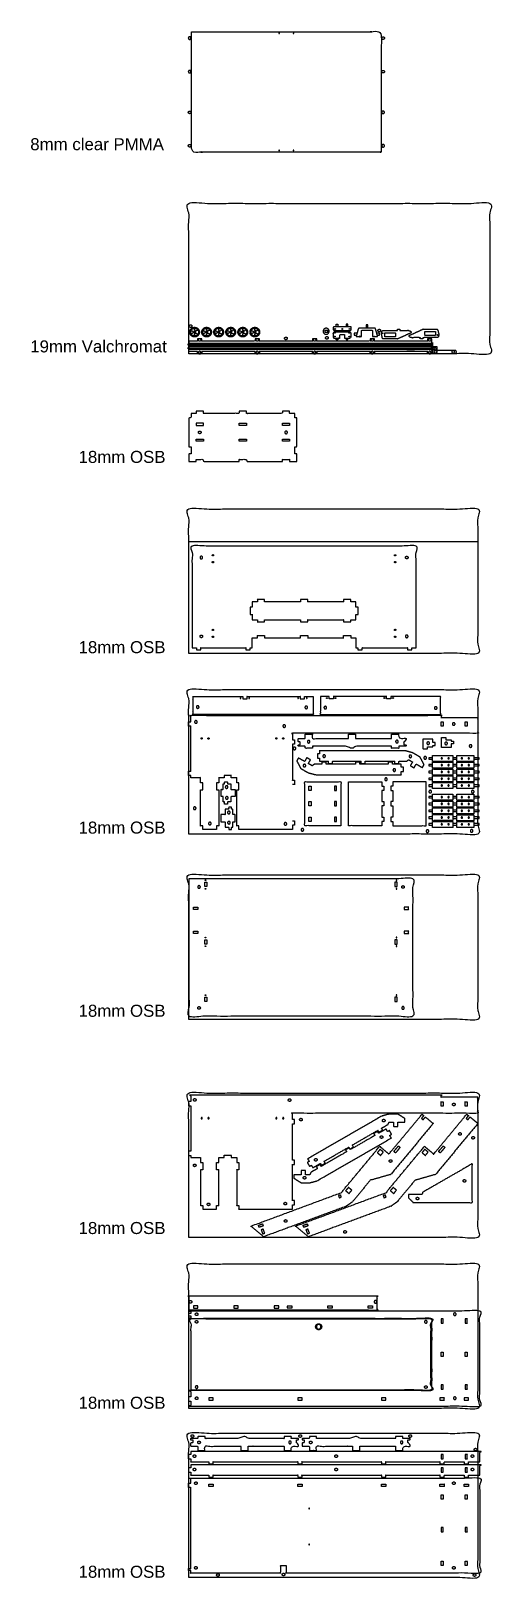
# Model space of a CAD drawing. Header units: millimetres. Extents: x 6487 to 10322, y -5927 to 6935.
import ezdxf

# ---------------------------------------------------------------- set-up
doc = ezdxf.new("R2010")
doc.units = ezdxf.units.MM
doc.header["$MEASUREMENT"] = 0
doc.layers.add('Make2D$Annotation', color=18, linetype='Continuous', true_color=0x000000)
doc.layers.add('Make2D$visible$lines', color=18, linetype='Continuous', true_color=0x000000)

msp = doc.modelspace()

# ---------------------------------------------------------------- texts
at = {"layer": 'Make2D$Annotation', "char_height": 100, "attachment_point": 7, "line_spacing_factor": 0.963855}
for s, insert, width in [('\\fArial;8mm clear PMMA', (6481, 5943), 1195.78), ('\\fArial;19mm Valchromat', (6481, 4263), 1209.64), ('\\fArial;18mm OSB', (6882, 3345), 795.18), ('\\fArial;18mm OSB', (6882, 1764), 795.18), ('\\fArial;18mm OSB', (6882, 265), 795.18), ('\\fArial;18mm OSB', (6882, -1257), 795.18), ('\\fArial;18mm OSB', (6882, -3062), 795.18), ('\\fArial;18mm OSB', (6882, -4514), 795.18), ('\\fArial;18mm OSB', (6882, -5918), 795.18)]:
    msp.add_mtext(s, dxfattribs=dict(at, insert=insert, width=width))

# ---------------------------------------------------------------- linework, layer by layer
at = {"layer": 'Make2D$visible$lines'}
for points, weights, knots in [([(7815, 6876), (7815, 6865), (7804, 6865), (7793, 6865), (7793, 6876), (7793, 6887), (7804, 6887), (7815, 6887), (7815, 6876)], [1, 0.707106781187, 1, 0.707106781187, 1, 0.707106781187, 1, 0.707106781187, 1], [0, 0, 0, 17.27876, 17.27876, 34.557519, 34.557519, 51.836279, 51.836279, 69.115038, 69.115038, 69.115038]), ([(7852, 6929), (7839, 6929), (7825, 6929), (7819, 6929), (7819, 6923), (7819, 6429), (7819, 5935), (7819, 5929), (7825, 5929), (8607, 5929), (9389, 5929), (9395, 5929), (9395, 5935), (9395, 6429), (9395, 6923), (9395, 6929), (9389, 6929), (8621, 6929), (7852, 6929)], [1, 1, 1, 0.707106781187, 1, 1, 1, 0.707106781187, 1, 1, 1, 0.707106781187, 1, 1, 1, 0.707106781187, 1, 1, 1], [9037.420511, 9037.420511, 9037.420511, 9065.25791, 9065.25791, 9074.682688, 9074.682688, 9944.122688, 9944.122688, 9953.547466, 9953.547466, 11551.288583, 11551.288583, 11560.71336, 11560.71336, 12430.15336, 12430.15336, 12439.578138, 12439.578138, 14009.481855, 14009.481855, 14009.481855]), ([(8550, 6916), (8550, 6913), (8547, 6913), (8544, 6913), (8544, 6916), (8544, 6919), (8547, 6919), (8550, 6919), (8550, 6916)], [0.999999860338, 0.707106851018, 1, 0.707106781187, 1, 0.707106781187, 1, 0.707106851018, 0.999999860338], [-19.477874, -19.477874, -19.477874, -14.608406, -14.608406, -9.738937, -9.738937, -4.869468, -4.869468, 0, 0, 0]), ([(8664, 6916), (8664, 6919), (8667, 6919), (8670, 6919), (8670, 6916), (8670, 6913), (8667, 6913), (8664, 6913), (8664, 6916)], [1, 0.707106781187, 1, 0.707106781187, 1, 0.707106781187, 1, 0.707106781187, 1], [-19.477874, -19.477874, -19.477874, -14.608406, -14.608406, -9.738937, -9.738937, -4.869469, -4.869469, 0, 0, 0]), ([(9399, 6876), (9399, 6865), (9410, 6865), (9421, 6865), (9421, 6876), (9421, 6887), (9410, 6887), (9399, 6887), (9399, 6876)], [1, 0.707106781187, 1, 0.707106781187, 1, 0.707106781187, 1, 0.707106781187, 1], [0, 0, 0, 17.27876, 17.27876, 34.557519, 34.557519, 51.836279, 51.836279, 69.115038, 69.115038, 69.115038]), ([(7815, 6597), (7815, 6586), (7804, 6586), (7793, 6586), (7793, 6597), (7793, 6608), (7804, 6608), (7815, 6608), (7815, 6597)], [1, 0.707106781187, 1, 0.707106781187, 1, 0.707106781187, 1, 0.707106781187, 1], [0, 0, 0, 17.27876, 17.27876, 34.557519, 34.557519, 51.836279, 51.836279, 69.115038, 69.115038, 69.115038]), ([(9399, 6597), (9399, 6586), (9410, 6586), (9421, 6586), (9421, 6597), (9421, 6608), (9410, 6608), (9399, 6608), (9399, 6597)], [1, 0.707106781187, 1, 0.707106781187, 1, 0.707106781187, 1, 0.707106781187, 1], [0, 0, 0, 17.27876, 17.27876, 34.557519, 34.557519, 51.836279, 51.836279, 69.115038, 69.115038, 69.115038]), ([(7815, 6259), (7815, 6270), (7804, 6270), (7793, 6270), (7793, 6259), (7793, 6248), (7804, 6248), (7815, 6248), (7815, 6259)], [1, 0.707106781187, 1, 0.707106781187, 1, 0.707106781187, 1, 0.707106781187, 1], [0, 0, 0, 17.27876, 17.27876, 34.557519, 34.557519, 51.836279, 51.836279, 69.115038, 69.115038, 69.115038]), ([(9399, 6259), (9399, 6270), (9410, 6270), (9421, 6270), (9421, 6259), (9421, 6248), (9410, 6248), (9399, 6248), (9399, 6259)], [1, 0.707106781187, 1, 0.707106781187, 1, 0.707106781187, 1, 0.707106781187, 1], [0, 0, 0, 17.27876, 17.27876, 34.557519, 34.557519, 51.836279, 51.836279, 69.115038, 69.115038, 69.115038]), ([(7815, 5981), (7815, 5992), (7804, 5992), (7793, 5992), (7793, 5981), (7793, 5970), (7804, 5970), (7815, 5970), (7815, 5981)], [1, 0.707106781187, 1, 0.707106781187, 1, 0.707106781187, 1, 0.707106781187, 1], [0, 0, 0, 17.27876, 17.27876, 34.557519, 34.557519, 51.836279, 51.836279, 69.115038, 69.115038, 69.115038]), ([(8550, 5942), (8550, 5939), (8547, 5939), (8544, 5939), (8544, 5942), (8544, 5945), (8547, 5945), (8550, 5945), (8550, 5942)], [1, 0.707106781187, 1, 0.707106781187, 1, 0.707106781187, 1, 0.707106781187, 1], [-19.477874, -19.477874, -19.477874, -14.608406, -14.608406, -9.738937, -9.738937, -4.869469, -4.869469, 0, 0, 0]), ([(8664, 5942), (8664, 5945), (8667, 5945), (8670, 5945), (8670, 5942), (8670, 5939), (8667, 5939), (8664, 5939), (8664, 5942)], [1, 0.707106781187, 1, 0.707106781187, 1, 0.707106781187, 1, 0.707106781187, 1], [-19.477874, -19.477874, -19.477874, -14.608406, -14.608406, -9.738937, -9.738937, -4.869469, -4.869469, 0, 0, 0]), ([(9399, 5981), (9399, 5992), (9410, 5992), (9421, 5992), (9421, 5981), (9421, 5970), (9410, 5970), (9399, 5970), (9399, 5981)], [1, 0.707106781187, 1, 0.707106781187, 1, 0.707106781187, 1, 0.707106781187, 1], [0, 0, 0, 17.27876, 17.27876, 34.557519, 34.557519, 51.836279, 51.836279, 69.115038, 69.115038, 69.115038]), ([(7823, 4483), (7823, 4494), (7812, 4494), (7801, 4494), (7801, 4483), (7801, 4472), (7812, 4472), (7823, 4472), (7823, 4483)], [1, 0.707106781187, 1, 0.707106781187, 1, 0.707106781187, 1, 0.707106781187, 1], [0, 0, 0, 17.27876, 17.27876, 34.557519, 34.557519, 51.836279, 51.836279, 69.115038, 69.115038, 69.115038]), ([(7805, 4433), (7805, 4393), (7845, 4393), (7885, 4393), (7885, 4433), (7885, 4473), (7845, 4473), (7805, 4473), (7805, 4433)], [1, 0.707106781187, 1, 0.707106781187, 1, 0.707106781186, 1, 0.707106781187, 1], [0, 0, 0, 62.831853, 62.831853, 125.663706, 125.663706, 188.495559, 188.495559, 251.327412, 251.327412, 251.327412]), ([(7833, 4433), (7833, 4444), (7822, 4444), (7811, 4444), (7811, 4433), (7811, 4422), (7822, 4422), (7833, 4422), (7833, 4433)], [1, 0.707106781187, 1, 0.707106781187, 1, 0.707106781187, 1, 0.707106781187, 1], [0, 0, 0, 17.27876, 17.27876, 34.557519, 34.557519, 51.836279, 51.836279, 69.115038, 69.115038, 69.115038]), ([(7812, 4433), (7812, 4400), (7845, 4400), (7878, 4400), (7878, 4433), (7878, 4466), (7845, 4466), (7812, 4466), (7812, 4433)], [1, 0.707106781187, 1, 0.707106781187, 1, 0.707106781186, 1, 0.707106781187, 1], [0, 0, 0, 51.836279, 51.836279, 103.672558, 103.672558, 155.508836, 155.508836, 207.345115, 207.345115, 207.345115]), ([(7840, 4433), (7840, 4428), (7845, 4428), (7850, 4428), (7850, 4433), (7850, 4439), (7845, 4439), (7840, 4439), (7840, 4433)], [1, 0.707106781187, 1, 0.707106781185, 1, 0.707106781185, 1, 0.707106781186, 1], [0, 0, 0, 8.325221, 8.325221, 16.650441, 16.650441, 24.975662, 24.975662, 33.300882, 33.300882, 33.300882]), ([(7867, 4453), (7867, 4464), (7856, 4464), (7845, 4464), (7845, 4453), (7845, 4442), (7856, 4442), (7867, 4442), (7867, 4453)], [1, 0.707106781187, 1, 0.707106781187, 1, 0.707106781187, 1, 0.707106781187, 1], [0, 0, 0, 17.27876, 17.27876, 34.557519, 34.557519, 51.836279, 51.836279, 69.115038, 69.115038, 69.115038]), ([(7867, 4414), (7867, 4425), (7856, 4425), (7845, 4425), (7845, 4414), (7845, 4403), (7856, 4403), (7867, 4403), (7867, 4414)], [1, 0.707106781187, 1, 0.707106781187, 1, 0.707106781187, 1, 0.707106781187, 1], [0, 0, 0, 17.27876, 17.27876, 34.557519, 34.557519, 51.836279, 51.836279, 69.115038, 69.115038, 69.115038]), ([(7876, 4368), (7876, 4357), (7887, 4357), (7898, 4357), (7898, 4368), (7898, 4379), (7887, 4379), (7876, 4379), (7876, 4368)], [1, 0.707106781187, 1, 0.707106781187, 1, 0.707106781187, 1, 0.707106781187, 1], [0, 0, 0, 17.27876, 17.27876, 34.557519, 34.557519, 51.836279, 51.836279, 69.115038, 69.115038, 69.115038]), ([(7905, 4433), (7905, 4393), (7945, 4393), (7985, 4393), (7985, 4433), (7985, 4473), (7945, 4473), (7905, 4473), (7905, 4433)], [1, 0.707106781187, 1, 0.707106781187, 1, 0.707106781186, 1, 0.707106781186, 1], [0, 0, 0, 62.831853, 62.831853, 125.663706, 125.663706, 188.495559, 188.495559, 251.327412, 251.327412, 251.327412]), ([(7933, 4433), (7933, 4444), (7922, 4444), (7911, 4444), (7911, 4433), (7911, 4422), (7922, 4422), (7933, 4422), (7933, 4433)], [1, 0.707106781187, 1, 0.707106781187, 1, 0.707106781187, 1, 0.707106781187, 1], [0, 0, 0, 17.27876, 17.27876, 34.557519, 34.557519, 51.836279, 51.836279, 69.115038, 69.115038, 69.115038]), ([(7912, 4433), (7912, 4400), (7945, 4400), (7978, 4400), (7978, 4433), (7978, 4466), (7945, 4466), (7912, 4466), (7912, 4433)], [1, 0.707106781187, 1, 0.707106781187, 1, 0.707106781187, 1, 0.707106781187, 1], [0, 0, 0, 51.836279, 51.836279, 103.672558, 103.672558, 155.508836, 155.508836, 207.345115, 207.345115, 207.345115]), ([(7940, 4433), (7940, 4428), (7945, 4428), (7950, 4428), (7950, 4433), (7950, 4439), (7945, 4439), (7940, 4439), (7940, 4433)], [1, 0.707106781187, 1, 0.707106781186, 1, 0.707106781186, 1, 0.707106781187, 1], [0, 0, 0, 8.325221, 8.325221, 16.650441, 16.650441, 24.975662, 24.975662, 33.300882, 33.300882, 33.300882]), ([(7967, 4453), (7967, 4464), (7956, 4464), (7945, 4464), (7945, 4453), (7945, 4442), (7956, 4442), (7967, 4442), (7967, 4453)], [1, 0.707106781187, 1, 0.707106781187, 1, 0.707106781187, 1, 0.707106781187, 1], [0, 0, 0, 17.27876, 17.27876, 34.557519, 34.557519, 51.836279, 51.836279, 69.115038, 69.115038, 69.115038]), ([(7967, 4414), (7967, 4425), (7956, 4425), (7945, 4425), (7945, 4414), (7945, 4403), (7956, 4403), (7967, 4403), (7967, 4414)], [1, 0.707106781187, 1, 0.707106781187, 1, 0.707106781187, 1, 0.707106781187, 1], [0, 0, 0, 17.27876, 17.27876, 34.557519, 34.557519, 51.836279, 51.836279, 69.115038, 69.115038, 69.115038]), ([(8005, 4433), (8005, 4393), (8045, 4393), (8085, 4393), (8085, 4433), (8085, 4473), (8045, 4473), (8005, 4473), (8005, 4433)], [1, 0.707106781187, 1, 0.707106781187, 1, 0.707106781186, 1, 0.707106781186, 1], [0, 0, 0, 62.831853, 62.831853, 125.663706, 125.663706, 188.495559, 188.495559, 251.327412, 251.327412, 251.327412]), ([(8033, 4433), (8033, 4444), (8022, 4444), (8011, 4444), (8011, 4433), (8011, 4422), (8022, 4422), (8033, 4422), (8033, 4433)], [1, 0.707106781187, 1, 0.707106781187, 1, 0.707106781187, 1, 0.707106781187, 1], [0, 0, 0, 17.27876, 17.27876, 34.557519, 34.557519, 51.836279, 51.836279, 69.115038, 69.115038, 69.115038]), ([(8012, 4433), (8012, 4400), (8045, 4400), (8078, 4400), (8078, 4433), (8078, 4466), (8045, 4466), (8012, 4466), (8012, 4433)], [1, 0.707106781187, 1, 0.707106781187, 1, 0.707106781187, 1, 0.707106781187, 1], [0, 0, 0, 51.836279, 51.836279, 103.672558, 103.672558, 155.508836, 155.508836, 207.345115, 207.345115, 207.345115]), ([(8040, 4433), (8040, 4428), (8045, 4428), (8050, 4428), (8050, 4433), (8050, 4439), (8045, 4439), (8040, 4439), (8040, 4433)], [1, 0.707106781188, 1, 0.707106781187, 1, 0.707106781186, 1, 0.707106781187, 1], [0, 0, 0, 8.325221, 8.325221, 16.650441, 16.650441, 24.975662, 24.975662, 33.300882, 33.300882, 33.300882]), ([(8067, 4453), (8067, 4464), (8056, 4464), (8045, 4464), (8045, 4453), (8045, 4442), (8056, 4442), (8067, 4442), (8067, 4453)], [1, 0.707106781187, 1, 0.707106781187, 1, 0.707106781187, 1, 0.707106781187, 1], [0, 0, 0, 17.27876, 17.27876, 34.557519, 34.557519, 51.836279, 51.836279, 69.115038, 69.115038, 69.115038]), ([(8067, 4414), (8067, 4425), (8056, 4425), (8045, 4425), (8045, 4414), (8045, 4403), (8056, 4403), (8067, 4403), (8067, 4414)], [1, 0.707106781187, 1, 0.707106781187, 1, 0.707106781187, 1, 0.707106781187, 1], [0, 0, 0, 17.27876, 17.27876, 34.557519, 34.557519, 51.836279, 51.836279, 69.115038, 69.115038, 69.115038]), ([(8105, 4433), (8105, 4393), (8145, 4393), (8185, 4393), (8185, 4433), (8185, 4473), (8145, 4473), (8105, 4473), (8105, 4433)], [1, 0.707106781187, 1, 0.707106781187, 1, 0.707106781186, 1, 0.707106781186, 1], [0, 0, 0, 62.831853, 62.831853, 125.663706, 125.663706, 188.495559, 188.495559, 251.327412, 251.327412, 251.327412]), ([(8133, 4433), (8133, 4444), (8122, 4444), (8111, 4444), (8111, 4433), (8111, 4422), (8122, 4422), (8133, 4422), (8133, 4433)], [1, 0.707106781187, 1, 0.707106781187, 1, 0.707106781187, 1, 0.707106781187, 1], [0, 0, 0, 17.27876, 17.27876, 34.557519, 34.557519, 51.836279, 51.836279, 69.115038, 69.115038, 69.115038]), ([(8112, 4433), (8112, 4400), (8145, 4400), (8178, 4400), (8178, 4433), (8178, 4466), (8145, 4466), (8112, 4466), (8112, 4433)], [1, 0.707106781187, 1, 0.707106781187, 1, 0.707106781186, 1, 0.707106781186, 1], [0, 0, 0, 51.836279, 51.836279, 103.672558, 103.672558, 155.508836, 155.508836, 207.345115, 207.345115, 207.345115]), ([(8140, 4433), (8140, 4428), (8145, 4428), (8150, 4428), (8150, 4433), (8150, 4439), (8145, 4439), (8140, 4439), (8140, 4433)], [1, 0.707106781188, 1, 0.707106781187, 1, 0.707106781186, 1, 0.707106781187, 1], [0, 0, 0, 8.325221, 8.325221, 16.650441, 16.650441, 24.975662, 24.975662, 33.300882, 33.300882, 33.300882]), ([(8167, 4453), (8167, 4464), (8156, 4464), (8145, 4464), (8145, 4453), (8145, 4442), (8156, 4442), (8167, 4442), (8167, 4453)], [1, 0.707106781187, 1, 0.707106781187, 1, 0.707106781187, 1, 0.707106781187, 1], [0, 0, 0, 17.27876, 17.27876, 34.557519, 34.557519, 51.836279, 51.836279, 69.115038, 69.115038, 69.115038]), ([(8167, 4414), (8167, 4425), (8156, 4425), (8145, 4425), (8145, 4414), (8145, 4403), (8156, 4403), (8167, 4403), (8167, 4414)], [1, 0.707106781187, 1, 0.707106781187, 1, 0.707106781187, 1, 0.707106781187, 1], [0, 0, 0, 17.27876, 17.27876, 34.557519, 34.557519, 51.836279, 51.836279, 69.115038, 69.115038, 69.115038]), ([(8205, 4433), (8205, 4393), (8245, 4393), (8285, 4393), (8285, 4433), (8285, 4473), (8245, 4473), (8205, 4473), (8205, 4433)], [1, 0.707106781187, 1, 0.707106781187, 1, 0.707106781186, 1, 0.707106781186, 1], [0, 0, 0, 62.831853, 62.831853, 125.663706, 125.663706, 188.495559, 188.495559, 251.327412, 251.327412, 251.327412]), ([(8233, 4433), (8233, 4444), (8222, 4444), (8211, 4444), (8211, 4433), (8211, 4422), (8222, 4422), (8233, 4422), (8233, 4433)], [1, 0.707106781187, 1, 0.707106781187, 1, 0.707106781187, 1, 0.707106781187, 1], [0, 0, 0, 17.27876, 17.27876, 34.557519, 34.557519, 51.836279, 51.836279, 69.115038, 69.115038, 69.115038]), ([(8212, 4433), (8212, 4400), (8245, 4400), (8278, 4400), (8278, 4433), (8278, 4466), (8245, 4466), (8212, 4466), (8212, 4433)], [1, 0.707106781187, 1, 0.707106781187, 1, 0.707106781187, 1, 0.707106781187, 1], [0, 0, 0, 51.836279, 51.836279, 103.672558, 103.672558, 155.508836, 155.508836, 207.345115, 207.345115, 207.345115]), ([(8240, 4433), (8240, 4428), (8245, 4428), (8250, 4428), (8250, 4433), (8250, 4439), (8245, 4439), (8240, 4439), (8240, 4433)], [1, 0.707106781187, 1, 0.707106781187, 1, 0.707106781186, 1, 0.707106781186, 1], [0, 0, 0, 8.325221, 8.325221, 16.650441, 16.650441, 24.975662, 24.975662, 33.300882, 33.300882, 33.300882]), ([(8267, 4453), (8267, 4464), (8256, 4464), (8245, 4464), (8245, 4453), (8245, 4442), (8256, 4442), (8267, 4442), (8267, 4453)], [1, 0.707106781187, 1, 0.707106781187, 1, 0.707106781187, 1, 0.707106781187, 1], [0, 0, 0, 17.27876, 17.27876, 34.557519, 34.557519, 51.836279, 51.836279, 69.115038, 69.115038, 69.115038]), ([(8267, 4414), (8267, 4425), (8256, 4425), (8245, 4425), (8245, 4414), (8245, 4403), (8256, 4403), (8267, 4403), (8267, 4414)], [1, 0.707106781187, 1, 0.707106781187, 1, 0.707106781187, 1, 0.707106781187, 1], [0, 0, 0, 17.27876, 17.27876, 34.557519, 34.557519, 51.836279, 51.836279, 69.115038, 69.115038, 69.115038]), ([(8305, 4433), (8305, 4393), (8345, 4393), (8385, 4393), (8385, 4433), (8385, 4473), (8345, 4473), (8305, 4473), (8305, 4433)], [1, 0.707106781187, 1, 0.707106781187, 1, 0.707106781186, 1, 0.707106781186, 1], [0, 0, 0, 62.831853, 62.831853, 125.663706, 125.663706, 188.495559, 188.495559, 251.327412, 251.327412, 251.327412]), ([(8333, 4433), (8333, 4444), (8322, 4444), (8311, 4444), (8311, 4433), (8311, 4422), (8322, 4422), (8333, 4422), (8333, 4433)], [1, 0.707106781187, 1, 0.707106781187, 1, 0.707106781187, 1, 0.707106781187, 1], [0, 0, 0, 17.27876, 17.27876, 34.557519, 34.557519, 51.836279, 51.836279, 69.115038, 69.115038, 69.115038]), ([(8312, 4433), (8312, 4400), (8345, 4400), (8378, 4400), (8378, 4433), (8378, 4466), (8345, 4466), (8312, 4466), (8312, 4433)], [1, 0.707106781187, 1, 0.707106781187, 1, 0.707106781187, 1, 0.707106781187, 1], [0, 0, 0, 51.836279, 51.836279, 103.672558, 103.672558, 155.508836, 155.508836, 207.345115, 207.345115, 207.345115]), ([(8340, 4433), (8340, 4428), (8345, 4428), (8350, 4428), (8350, 4433), (8350, 4439), (8345, 4439), (8340, 4439), (8340, 4433)], [1, 0.707106781187, 1, 0.707106781186, 1, 0.707106781186, 1, 0.707106781187, 1], [0, 0, 0, 8.325221, 8.325221, 16.650441, 16.650441, 24.975662, 24.975662, 33.300882, 33.300882, 33.300882]), ([(8367, 4453), (8367, 4464), (8356, 4464), (8345, 4464), (8345, 4453), (8345, 4442), (8356, 4442), (8367, 4442), (8367, 4453)], [1, 0.707106781187, 1, 0.707106781187, 1, 0.707106781187, 1, 0.707106781187, 1], [0, 0, 0, 17.27876, 17.27876, 34.557519, 34.557519, 51.836279, 51.836279, 69.115038, 69.115038, 69.115038]), ([(8367, 4414), (8367, 4425), (8356, 4425), (8345, 4425), (8345, 4414), (8345, 4403), (8356, 4403), (8367, 4403), (8367, 4414)], [1, 0.707106781187, 1, 0.707106781187, 1, 0.707106781187, 1, 0.707106781187, 1], [0, 0, 0, 17.27876, 17.27876, 34.557519, 34.557519, 51.836279, 51.836279, 69.115038, 69.115038, 69.115038]), ([(8354, 4368), (8354, 4357), (8365, 4357), (8376, 4357), (8376, 4368), (8376, 4379), (8365, 4379), (8354, 4379), (8354, 4368)], [1, 0.707106781187, 1, 0.707106781187, 1, 0.707106781187, 1, 0.707106781187, 1], [0, 0, 0, 17.27876, 17.27876, 34.557519, 34.557519, 51.836279, 51.836279, 69.115038, 69.115038, 69.115038]), ([(8614, 4381), (8614, 4392), (8603, 4392), (8592, 4392), (8592, 4381), (8592, 4370), (8603, 4370), (8614, 4370), (8614, 4381)], [1, 0.707106781187, 1, 0.707106781187, 1, 0.707106781187, 1, 0.707106781187, 1], [0, 0, 0, 17.27876, 17.27876, 34.557519, 34.557519, 51.836279, 51.836279, 69.115038, 69.115038, 69.115038]), ([(8831, 4368), (8831, 4357), (8842, 4357), (8853, 4357), (8853, 4368), (8853, 4379), (8842, 4379), (8831, 4379), (8831, 4368)], [1, 0.707106781187, 1, 0.707106781187, 1, 0.707106781187, 1, 0.707106781187, 1], [0, 0, 0, 17.27876, 17.27876, 34.557519, 34.557519, 51.836279, 51.836279, 69.115038, 69.115038, 69.115038]), ([(8962, 4440), (8962, 4415), (8937, 4415), (8912, 4415), (8912, 4440), (8912, 4465), (8937, 4465), (8962, 4465), (8962, 4440)], [1, 0.707106781187, 1, 0.707106781187, 1, 0.707106781187, 1, 0.707106781187, 1], [-157.079633, -157.079633, -157.079633, -117.809725, -117.809725, -78.539816, -78.539816, -39.269908, -39.269908, 0, 0, 0]), ([(8954, 4385), (8954, 4396), (8943, 4396), (8932, 4396), (8932, 4385), (8932, 4374), (8943, 4374), (8954, 4374), (8954, 4385)], [1, 0.707106781187, 1, 0.707106781187, 1, 0.707106781187, 1, 0.707106781187, 1], [0, 0, 0, 17.27876, 17.27876, 34.557519, 34.557519, 51.836279, 51.836279, 69.115038, 69.115038, 69.115038]), ([(8996, 4458), (8996, 4467), (8996, 4476), (9071, 4476), (9146, 4476), (9146, 4467), (9146, 4458), (9146, 4446), (9134, 4446), (9071, 4446), (9008, 4446), (8996, 4446), (8996, 4458)], [1, 1, 1, 1, 1, 1, 1, 0.707106781187, 1, 1, 1, 0.707106851017, 0.999999860338], [0, 0, 0, 18, 18, 168, 168, 186, 186, 204.849556, 204.849556, 330.849556, 330.849556, 349.699112, 349.699112, 349.699112]), ([(9090, 4413), (9070, 4413), (9050, 4413), (9050, 4401), (9050, 4389), (9050, 4387), (9050, 4386), (9050, 4384), (9049, 4383), (9048, 4383), (9047, 4383), (9027, 4383), (9007, 4383), (8995, 4383), (8995, 4395), (8995, 4408), (8995, 4421), (8995, 4433), (9007, 4433), (9070, 4433), (9133, 4433), (9145, 4433), (9145, 4421), (9145, 4408), (9145, 4395), (9145, 4383), (9133, 4383), (9113, 4383), (9093, 4383), (9091, 4383), (9090, 4383), (9090, 4384), (9090, 4386), (9090, 4387), (9090, 4389), (9090, 4401), (9090, 4413)], [1, 1, 1, 1, 1, 1, 1, 0.923879526071, 1, 0.923879526071, 1, 1, 1, 0.707106781187, 1, 1, 1, 0.707106781186, 1, 1, 1, 0.707106781187, 1, 1, 1, 0.707106781187, 1, 1, 1, 0.923879526071, 1, 0.923879526071, 1, 1, 1, 1, 1], [24, 24, 24, 63.999753, 63.999753, 87.999753, 87.999753, 90.999755, 90.999755, 93.35595, 93.35595, 95.712144, 95.712144, 515.980995, 515.980995, 534.830551, 534.830551, 1054.830555, 1054.830555, 1073.680111, 1073.680111, 2397.520049, 2397.520049, 2416.369605, 2416.369605, 2936.369608, 2936.369608, 2955.219164, 2955.219164, 3375.486198, 3375.486198, 3377.842393, 3377.842393, 3380.198588, 3380.198588, 3383.19859, 3383.19859, 3407.19859, 3407.19859, 3407.19859]), ([(9013, 4426), (9013, 4426), (9012, 4427), (9012, 4429), (9010, 4429), (9007, 4429), (9007, 4427), (9006, 4426), (9006, 4426), (9006, 4423), (9010, 4423), (9013, 4423), (9013, 4426)], [1, 0.986544977166, 1, 0.857325586133, 1.11147424292, 0.857325586133, 1, 0.986544977166, 1, 0.707106781186, 1, 0.707106781187, 1], [19.428165, 19.428165, 19.428165, 20.446374, 20.446374, 24.247924, 24.247924, 28.049473, 28.049473, 29.067683, 29.067683, 33.937151, 33.937151, 38.80662, 38.80662, 38.80662]), ([(9013, 4396), (9013, 4399), (9010, 4399), (9006, 4399), (9006, 4396), (9006, 4393), (9010, 4393), (9013, 4393), (9013, 4396)], [1, 0.707106781187, 1, 0.707106781188, 1, 0.707106781186, 1, 0.707106781186, 1], [0, 0, 0, 4.869469, 4.869469, 9.738937, 9.738937, 14.608406, 14.608406, 19.477874, 19.477874, 19.477874]), ([(9014, 4459), (9014, 4462), (9011, 4462), (9008, 4462), (9008, 4459), (9008, 4456), (9011, 4456), (9014, 4456), (9014, 4459)], [1, 0.707106781186, 1, 0.707106781187, 1, 0.707106781186, 1, 0.707106781186, 1], [0, 0, 0, 4.869469, 4.869469, 9.738937, 9.738937, 14.608406, 14.608406, 19.477874, 19.477874, 19.477874]), ([(9068, 4459), (9068, 4456), (9071, 4456), (9074, 4456), (9074, 4459), (9074, 4462), (9071, 4462), (9068, 4462), (9068, 4459)], [1, 0.707106781188, 1, 0.707106781185, 1, 0.707106781188, 1, 0.707106781187, 1], [0, 0, 0, 4.869469, 4.869469, 9.738937, 9.738937, 14.608406, 14.608406, 19.477874, 19.477874, 19.477874]), ([(9126, 4426), (9126, 4423), (9130, 4423), (9133, 4423), (9133, 4426), (9133, 4426), (9132, 4427), (9132, 4429), (9130, 4429), (9127, 4429), (9127, 4427), (9126, 4426), (9126, 4426)], [1, 0.707106781187, 1, 0.707106781185, 1, 0.986544980375, 0.999999993584, 0.857325699553, 1.1114743114, 0.857325638959, 1.00000006162, 0.986545037954, 1.00000006162], [1.018209, 1.018209, 1.018209, 5.887678, 5.887678, 10.757147, 10.757147, 11.775356, 11.775356, 15.576905, 15.576905, 19.378455, 19.378455, 20.396665, 20.396665, 20.396665]), ([(9126, 4396), (9126, 4393), (9130, 4393), (9133, 4393), (9133, 4396), (9133, 4399), (9130, 4399), (9126, 4399), (9126, 4396)], [1, 0.707106781186, 1, 0.707106781185, 1, 0.707106781187, 1, 0.707106781187, 1], [0, 0, 0, 4.869469, 4.869469, 9.738937, 9.738937, 14.608406, 14.608406, 19.477874, 19.477874, 19.477874]), ([(9128, 4459), (9128, 4456), (9131, 4456), (9134, 4456), (9134, 4459), (9134, 4462), (9131, 4462), (9128, 4462), (9128, 4459)], [1, 0.707106781188, 1, 0.707106781186, 1, 0.707106781187, 1, 0.707106781187, 1], [0, 0, 0, 4.869469, 4.869469, 9.738937, 9.738937, 14.608406, 14.608406, 19.477874, 19.477874, 19.477874]), ([(9186, 4397), (9195, 4428), (9203, 4458), (9205, 4467), (9215, 4467), (9276, 4467), (9336, 4467), (9346, 4467), (9348, 4458), (9356, 4428), (9365, 4397), (9365, 4397), (9365, 4397), (9364, 4397), (9364, 4397), (9343, 4397), (9321, 4397), (9321, 4397), (9321, 4397), (9321, 4420), (9321, 4443), (9321, 4449), (9315, 4449), (9276, 4449), (9237, 4449), (9231, 4449), (9231, 4443), (9231, 4420), (9231, 4397), (9231, 4397), (9230, 4397), (9208, 4397), (9187, 4397), (9187, 4397), (9186, 4397), (9186, 4397), (9186, 4397)], [1, 1, 1, 0.795513381046, 1, 1, 1, 0.795513381047, 1, 1, 1, 0.896084823052, 1, 0.896084847824, 0.999999950449, 0.999999950449, 0.999999950449, 0.707106746132, 0.999999950449, 0.999999950449, 0.999999950449, 0.707106746148, 0.999999950449, 0.999999950449, 0.999999950449, 0.707106746148, 0.999999950449, 0.999999950449, 0.999999950449, 0.70710674613, 0.999999950449, 0.999999950449, 0.999999950449, 0.89608477863, 0.999999950449, 0.896084778649, 0.999999950449], [44.093975, 44.093975, 44.093975, 106.906797, 106.906797, 122.529404, 122.529404, 244.327648, 244.327648, 259.950255, 259.950255, 322.763076, 322.763076, 323.223004, 323.223004, 323.682931, 323.682931, 366.857051, 366.857051, 367.64245, 367.64245, 413.14245, 413.14245, 422.567228, 422.567228, 500.567228, 500.567228, 509.992005, 509.992005, 555.492005, 555.492005, 556.277404, 556.277404, 599.451524, 599.451524, 599.911451, 599.911451, 600.371379, 600.371379, 600.371379]), ([(9219, 4396), (9219, 4393), (9216, 4393), (9213, 4393), (9213, 4396), (9213, 4399), (9216, 4399), (9219, 4399), (9219, 4396)], [1, 0.707106781187, 1, 0.707106781187, 1, 0.707106781187, 1, 0.707106781187, 1], [0, 0, 0, 4.712389, 4.712389, 9.424778, 9.424778, 14.137167, 14.137167, 18.849556, 18.849556, 18.849556]), ([(9309, 4368), (9309, 4357), (9320, 4357), (9331, 4357), (9331, 4368), (9331, 4379), (9320, 4379), (9309, 4379), (9309, 4368)], [1, 0.707106781187, 1, 0.707106781187, 1, 0.707106781187, 1, 0.707106781187, 1], [0, 0, 0, 17.27876, 17.27876, 34.557519, 34.557519, 51.836279, 51.836279, 69.115038, 69.115038, 69.115038]), ([(9333, 4396), (9333, 4393), (9336, 4393), (9339, 4393), (9339, 4396), (9339, 4399), (9336, 4399), (9333, 4399), (9333, 4396)], [1, 0.707106781187, 1, 0.707106781187, 1, 0.707106781187, 1, 0.707106781187, 1], [0, 0, 0, 4.712389, 4.712389, 9.424778, 9.424778, 14.137167, 14.137167, 18.849556, 18.849556, 18.849556]), ([(9389, 4446), (9389, 4457), (9378, 4457), (9367, 4457), (9367, 4446), (9367, 4435), (9378, 4435), (9389, 4435), (9389, 4446)], [1, 0.707106781187, 1, 0.707106781187, 1, 0.707106781187, 1, 0.707106781187, 1], [0, 0, 0, 17.27876, 17.27876, 34.557519, 34.557519, 51.836279, 51.836279, 69.115038, 69.115038, 69.115038]), ([(9621, 4447), (9619, 4449), (9617, 4449), (9614, 4449), (9613, 4447), (9612, 4446), (9610, 4446), (9589, 4446), (9559, 4446), (9558, 4446), (9558, 4447), (9558, 4447), (9558, 4447), (9553, 4447), (9548, 4447), (9548, 4452), (9548, 4457), (9538, 4457), (9529, 4457), (9529, 4452), (9529, 4447), (9523, 4447), (9518, 4447), (9518, 4447), (9518, 4447), (9518, 4446), (9517, 4446), (9469, 4446), (9411, 4446), (9402, 4446), (9400, 4438), (9398, 4432), (9396, 4426), (9395, 4423), (9396, 4420), (9400, 4403), (9403, 4385), (9405, 4376), (9415, 4376), (9470, 4376), (9526, 4376), (9528, 4376), (9531, 4377), (9584, 4401), (9638, 4425), (9642, 4427), (9642, 4431), (9642, 4431), (9642, 4431), (9642, 4441), (9632, 4443), (9628, 4444), (9624, 4445), (9622, 4446), (9621, 4447)], [0.872933732223, 0.80027876886, 1, 0.791614901123, 0.879749807795, 0.780794987507, 0.879749807795, 0.879749807795, 0.879749807795, 0.62207705484, 0.879749807795, 0.879749807795, 0.879749807795, 0.879749807795, 0.879749807795, 0.879749807795, 0.879749807795, 0.879749807795, 0.879749807795, 0.879749807795, 0.879749807795, 0.879749807795, 0.879749807795, 0.879749807795, 0.879749807795, 0.62207705484, 0.879749807795, 0.879749807795, 0.879749807795, 0.711362517947, 0.879749807795, 0.879749807795, 0.879749807795, 0.849282863134, 0.879749807795, 0.879749807795, 0.879749807795, 0.685274360912, 0.879749807795, 0.879749807795, 0.879749807795, 0.859992113015, 0.879749807795, 0.879749807795, 0.879749807795, 0.739204099768, 0.879749807795, 0.879749807795, 0.879749807795, 0.694344220412, 0.879749807795, 0.879749807795, 0.879749807795, 0.833414684895, 0.879749807795], [-1767.490003, -1767.490003, -1767.490003, -1762.67, -1762.67, -1757.640906, -1757.640906, -1754.767728, -1754.767728, -1746.105879, -1746.105879, -1744.535083, -1744.535083, -1727.868416, -1727.868416, -1714.468952, -1714.468952, -1664.468951, -1664.468951, -1614.468951, -1614.468951, -1564.46895, -1564.46895, -1551.069486, -1551.069486, -1534.402819, -1534.402819, -1532.832023, -1532.832023, -1508.705708, -1508.705708, -1493.608898, -1493.608898, -1474.110477, -1474.110477, -1467.775829, -1467.775829, -1433.31544, -1433.31544, -1417.047787, -1417.047787, -1353.268062, -1353.268062, -1348.172044, -1348.172044, -1230.84302, -1230.84302, -1223.966251, -1223.966251, -1222.326845, -1222.326845, -1206.457889, -1206.457889, -1199.630533, -1199.630533, -1195.718552, -1195.718552, -1195.718552]), ([(9402, 4423), (9402, 4420), (9405, 4420), (9409, 4420), (9409, 4423), (9409, 4426), (9405, 4426), (9402, 4426), (9402, 4423)], [1, 0.707106781187, 1, 0.707106781187, 1, 0.707106781187, 1, 0.707106781187, 1], [0, 0, 0, 4.869469, 4.869469, 9.738937, 9.738937, 14.608406, 14.608406, 19.477874, 19.477874, 19.477874]), ([(9423, 4421), (9423, 4410), (9423, 4400), (9423, 4394), (9429, 4394), (9468, 4394), (9507, 4394), (9513, 4394), (9513, 4400), (9513, 4410), (9513, 4421), (9513, 4427), (9507, 4427), (9468, 4427), (9429, 4427), (9423, 4427), (9423, 4421)], [1, 1, 1, 0.707106781186, 1, 1, 1, 0.707106781186, 1, 1, 1, 0.707106781187, 1, 1, 1, 0.707106781187, 1], [1744.70408, 1744.70408, 1744.70408, 1758.32227, 1758.32227, 1767.747048, 1767.747048, 1871.747048, 1871.747048, 1881.171826, 1881.171826, 1894.790015, 1894.790015, 1904.214793, 1904.214793, 1920.736347, 1920.736347, 1930.161125, 1930.161125, 1930.161125]), ([(9648, 4385), (9649, 4384), (9652, 4384), (9655, 4384), (9656, 4385), (9657, 4387), (9658, 4387), (9679, 4387), (9709, 4387), (9710, 4387), (9710, 4386), (9710, 4385), (9710, 4385), (9715, 4385), (9721, 4385), (9721, 4380), (9721, 4376), (9730, 4376), (9740, 4376), (9740, 4380), (9740, 4385), (9745, 4385), (9751, 4385), (9751, 4385), (9751, 4386), (9751, 4387), (9752, 4387), (9799, 4387), (9857, 4387), (9866, 4387), (9869, 4395), (9870, 4401), (9872, 4406), (9873, 4409), (9873, 4412), (9869, 4430), (9865, 4447), (9863, 4457), (9853, 4457), (9798, 4457), (9743, 4457), (9740, 4457), (9738, 4456), (9684, 4431), (9630, 4407), (9627, 4406), (9627, 4402), (9627, 4401), (9627, 4401), (9627, 4392), (9636, 4389), (9640, 4388), (9645, 4387), (9646, 4387), (9648, 4385)], [0.872933732223, 0.80027876886, 1, 0.791614901123, 0.879749807795, 0.780794987507, 0.879749807795, 0.879749807795, 0.879749807795, 0.62207705484, 0.879749807795, 0.879749807795, 0.879749807795, 0.879749807795, 0.879749807795, 0.879749807795, 0.879749807795, 0.879749807795, 0.879749807795, 0.879749807795, 0.879749807795, 0.879749807795, 0.879749807795, 0.879749807795, 0.879749807795, 0.62207705484, 0.879749807795, 0.879749807795, 0.879749807795, 0.711362517947, 0.879749807795, 0.879749807795, 0.879749807795, 0.849282863134, 0.879749807795, 0.879749807795, 0.879749807795, 0.685274360912, 0.879749807795, 0.879749807795, 0.879749807795, 0.859992113015, 0.879749807795, 0.879749807795, 0.879749807795, 0.739204099768, 0.879749807795, 0.879749807795, 0.879749807795, 0.694344220412, 0.879749807795, 0.879749807795, 0.879749807795, 0.833414684895, 0.879749807795], [-1767.490003, -1767.490003, -1767.490003, -1762.67, -1762.67, -1757.640906, -1757.640906, -1754.767728, -1754.767728, -1746.105879, -1746.105879, -1744.535083, -1744.535083, -1727.868416, -1727.868416, -1714.468952, -1714.468952, -1664.468951, -1664.468951, -1614.468951, -1614.468951, -1564.46895, -1564.46895, -1551.069486, -1551.069486, -1534.402819, -1534.402819, -1532.832023, -1532.832023, -1508.705708, -1508.705708, -1493.608898, -1493.608898, -1474.110477, -1474.110477, -1467.775829, -1467.775829, -1433.31544, -1433.31544, -1417.047787, -1417.047787, -1353.268062, -1353.268062, -1348.172044, -1348.172044, -1230.84302, -1230.84302, -1223.966251, -1223.966251, -1222.326845, -1222.326845, -1206.457889, -1206.457889, -1199.630533, -1199.630533, -1195.718552, -1195.718552, -1195.718552]), ([(9845, 4412), (9845, 4422), (9845, 4433), (9845, 4439), (9839, 4439), (9800, 4439), (9761, 4439), (9755, 4439), (9755, 4433), (9755, 4422), (9755, 4412), (9755, 4406), (9761, 4406), (9800, 4406), (9839, 4406), (9845, 4406), (9845, 4412)], [1, 1, 1, 0.707106781186, 1, 1, 1, 0.707106781186, 1, 1, 1, 0.707106781187, 1, 1, 1, 0.707106781187, 1], [1744.70408, 1744.70408, 1744.70408, 1758.32227, 1758.32227, 1767.747048, 1767.747048, 1871.747048, 1871.747048, 1881.171826, 1881.171826, 1894.790015, 1894.790015, 1904.214793, 1904.214793, 1920.736347, 1920.736347, 1930.161125, 1930.161125, 1930.161125]), ([(9786, 4368), (9786, 4357), (9797, 4357), (9808, 4357), (9808, 4368), (9808, 4379), (9797, 4379), (9786, 4379), (9786, 4368)], [1, 0.707106781187, 1, 0.707106781187, 1, 0.707106781187, 1, 0.707106781187, 1], [0, 0, 0, 17.27876, 17.27876, 34.557519, 34.557519, 51.836279, 51.836279, 69.115038, 69.115038, 69.115038]), ([(9866, 4409), (9866, 4413), (9863, 4413), (9860, 4413), (9860, 4409), (9860, 4406), (9863, 4406), (9866, 4406), (9866, 4409)], [1, 0.707106781187, 1, 0.707106781187, 1, 0.707106781187, 1, 0.707106781187, 1], [0, 0, 0, 4.869469, 4.869469, 9.738937, 9.738937, 14.608406, 14.608406, 19.477874, 19.477874, 19.477874]), ([(7876, 4263), (7876, 4274), (7887, 4274), (7898, 4274), (7898, 4263), (7898, 4252), (7887, 4252), (7876, 4252), (7876, 4263)], [1, 0.707106781187, 1, 0.707106781187, 1, 0.707106781187, 1, 0.707106781187, 1], [0, 0, 0, 17.27876, 17.27876, 34.557519, 34.557519, 51.836279, 51.836279, 69.115038, 69.115038, 69.115038]), ([(8354, 4263), (8354, 4274), (8365, 4274), (8376, 4274), (8376, 4263), (8376, 4252), (8365, 4252), (8354, 4252), (8354, 4263)], [1, 0.707106781187, 1, 0.707106781187, 1, 0.707106781187, 1, 0.707106781187, 1], [0, 0, 0, 17.27876, 17.27876, 34.557519, 34.557519, 51.836279, 51.836279, 69.115038, 69.115038, 69.115038]), ([(8831, 4263), (8831, 4274), (8842, 4274), (8853, 4274), (8853, 4263), (8853, 4252), (8842, 4252), (8831, 4252), (8831, 4263)], [1, 0.707106781187, 1, 0.707106781187, 1, 0.707106781187, 1, 0.707106781187, 1], [0, 0, 0, 17.27876, 17.27876, 34.557519, 34.557519, 51.836279, 51.836279, 69.115038, 69.115038, 69.115038]), ([(9309, 4263), (9309, 4274), (9320, 4274), (9331, 4274), (9331, 4263), (9331, 4252), (9320, 4252), (9309, 4252), (9309, 4263)], [1, 0.707106781187, 1, 0.707106781187, 1, 0.707106781187, 1, 0.707106781187, 1], [0, 0, 0, 17.27876, 17.27876, 34.557519, 34.557519, 51.836279, 51.836279, 69.115038, 69.115038, 69.115038]), ([(9786, 4263), (9786, 4274), (9797, 4274), (9808, 4274), (9808, 4263), (9808, 4252), (9797, 4252), (9786, 4252), (9786, 4263)], [1, 0.707106781187, 1, 0.707106781187, 1, 0.707106781187, 1, 0.707106781187, 1], [0, 0, 0, 17.27876, 17.27876, 34.557519, 34.557519, 51.836279, 51.836279, 69.115038, 69.115038, 69.115038]), ([(10018, 4268), (10018, 4256), (10006, 4256), (9918, 4256), (9830, 4256), (9818, 4256), (9818, 4268), (9818, 4281), (9818, 4294), (9818, 4306), (9830, 4306), (9834, 4306), (9838, 4306), (9850, 4306), (9850, 4294), (9850, 4294), (9850, 4293), (9850, 4281), (9862, 4281), (9934, 4281), (10006, 4281), (10018, 4281), (10018, 4269), (10018, 4269), (10018, 4268)], [1, 0.707106781187, 1, 1, 1, 0.707106781187, 1, 1, 1, 0.707106781187, 1, 1, 1, 0.707106781187, 1, 1, 1, 0.707106781187, 1, 1, 1, 0.707106781187, 1, 1, 1], [0, 0, 0, 18.849556, 18.849556, 371.004576, 371.004576, 389.854132, 389.854132, 488.401737, 488.401737, 507.251293, 507.251293, 523.415583, 523.415583, 542.265139, 542.265139, 543.265139, 543.265139, 562.114695, 562.114695, 706.036107, 706.036107, 724.885663, 724.885663, 728.675956, 728.675956, 728.675956]), ([(9831, 4294), (9831, 4298), (9834, 4298), (9837, 4298), (9837, 4294), (9837, 4291), (9834, 4291), (9831, 4291), (9831, 4294)], [1, 0.707106781187, 1, 0.707106781187, 1, 0.707106781187, 1, 0.707106781187, 1], [0, 0, 0, 4.869469, 4.869469, 9.738937, 9.738937, 14.608406, 14.608406, 19.477874, 19.477874, 19.477874]), ([(9856, 4269), (9856, 4280), (9845, 4280), (9834, 4280), (9834, 4269), (9834, 4258), (9845, 4258), (9856, 4258), (9856, 4269)], [1, 0.707106781187, 1, 0.707106781187, 1, 0.707106781187, 1, 0.707106781187, 1], [0, 0, 0, 17.27876, 17.27876, 34.557519, 34.557519, 51.836279, 51.836279, 69.115038, 69.115038, 69.115038]), ([(9980, 4269), (9980, 4280), (9991, 4280), (10002, 4280), (10002, 4269), (10002, 4258), (9991, 4258), (9980, 4258), (9980, 4269)], [1, 0.707106781187, 1, 0.707106781187, 1, 0.707106781187, 1, 0.707106781187, 1], [0, 0, 0, 17.27876, 17.27876, 34.557519, 34.557519, 51.836279, 51.836279, 69.115038, 69.115038, 69.115038]), ([(7899, 3600), (7899, 3611), (7888, 3611), (7877, 3611), (7877, 3600), (7877, 3589), (7888, 3589), (7899, 3589), (7899, 3600)], [1, 0.707106781187, 1, 0.707106781187, 1, 0.707106781187, 1, 0.707106781187, 1], [0, 0, 0, 17.27876, 17.27876, 34.557519, 34.557519, 51.836279, 51.836279, 69.115038, 69.115038, 69.115038]), ([(8594, 3600), (8594, 3611), (8605, 3611), (8616, 3611), (8616, 3600), (8616, 3589), (8605, 3589), (8594, 3589), (8594, 3600)], [1, 0.707106781187, 1, 0.707106781187, 1, 0.707106781187, 1, 0.707106781187, 1], [0, 0, 0, 17.27876, 17.27876, 34.557519, 34.557519, 51.836279, 51.836279, 69.115038, 69.115038, 69.115038]), ([(8003, 2579), (8003, 2584), (7998, 2584), (7992, 2584), (7992, 2579), (7992, 2573), (7998, 2573), (8003, 2573), (8003, 2579)], [1, 0.707106781186, 1, 0.707106781187, 1, 0.707106781187, 1, 0.707106781187, 1], [0, 0, 0, 8.325221, 8.325221, 16.650441, 16.650441, 24.975662, 24.975662, 33.300882, 33.300882, 33.300882]), ([(9515, 2579), (9515, 2584), (9510, 2584), (9504, 2584), (9504, 2579), (9504, 2573), (9510, 2573), (9515, 2573), (9515, 2579)], [1, 0.707106781186, 1, 0.707106781186, 1, 0.707106781185, 1, 0.707106781187, 1], [0, 0, 0, 8.325221, 8.325221, 16.650441, 16.650441, 24.975662, 24.975662, 33.300882, 33.300882, 33.300882]), ([(7912, 2560), (7912, 2549), (7901, 2549), (7890, 2549), (7890, 2560), (7890, 2571), (7901, 2571), (7912, 2571), (7912, 2560)], [1, 0.707106781187, 1, 0.707106781187, 1, 0.707106781187, 1, 0.707106781187, 1], [0, 0, 0, 17.27876, 17.27876, 34.557519, 34.557519, 51.836279, 51.836279, 69.115038, 69.115038, 69.115038]), ([(8003, 2522), (8003, 2527), (7998, 2527), (7992, 2527), (7992, 2522), (7992, 2516), (7998, 2516), (8003, 2516), (8003, 2522)], [1, 0.707106781186, 1, 0.707106781187, 1, 0.707106781186, 1, 0.707106781187, 1], [0, 0, 0, 8.325221, 8.325221, 16.650441, 16.650441, 24.975662, 24.975662, 33.300882, 33.300882, 33.300882]), ([(9515, 2522), (9515, 2527), (9510, 2527), (9504, 2527), (9504, 2522), (9504, 2516), (9510, 2516), (9515, 2516), (9515, 2522)], [1, 0.707106781187, 1, 0.707106781186, 1, 0.707106781186, 1, 0.707106781187, 1], [0, 0, 0, 8.325221, 8.325221, 16.650441, 16.650441, 24.975662, 24.975662, 33.300882, 33.300882, 33.300882]), ([(9595, 2560), (9595, 2549), (9606, 2549), (9617, 2549), (9617, 2560), (9617, 2571), (9606, 2571), (9595, 2571), (9595, 2560)], [1, 0.707106781187, 1, 0.707106781187, 1, 0.707106781187, 1, 0.707106781187, 1], [0, 0, 0, 17.27876, 17.27876, 34.557519, 34.557519, 51.836279, 51.836279, 69.115038, 69.115038, 69.115038]), ([(8003, 1959), (8003, 1964), (7998, 1964), (7992, 1964), (7992, 1959), (7992, 1953), (7998, 1953), (8003, 1953), (8003, 1959)], [1, 0.707106781187, 1, 0.707106781188, 1, 0.707106781186, 1, 0.707106900395, 1], [0, 0, 0, 8.325221, 8.325221, 16.650441, 16.650441, 24.975662, 24.975662, 33.300882, 33.300882, 33.300882]), ([(9515, 1959), (9515, 1964), (9510, 1964), (9504, 1964), (9504, 1959), (9504, 1953), (9510, 1953), (9515, 1953), (9515, 1959)], [1, 0.707106781187, 1, 0.707106781186, 1, 0.707106781185, 1, 0.707106781189, 1], [0, 0, 0, 8.325221, 8.325221, 16.650441, 16.650441, 24.975662, 24.975662, 33.300882, 33.300882, 33.300882]), ([(7912, 1905), (7912, 1916), (7901, 1916), (7890, 1916), (7890, 1905), (7890, 1894), (7901, 1894), (7912, 1894), (7912, 1905)], [1, 0.707106781187, 1, 0.707106781187, 1, 0.707106781187, 1, 0.707106781187, 1], [0, 0, 0, 17.27876, 17.27876, 34.557519, 34.557519, 51.836279, 51.836279, 69.115038, 69.115038, 69.115038]), ([(8003, 1902), (8003, 1907), (7998, 1907), (7992, 1907), (7992, 1902), (7992, 1896), (7998, 1896), (8003, 1896), (8003, 1902)], [1, 0.707106781186, 1, 0.707106781187, 1, 0.707106781187, 1, 0.707106781188, 1], [0, 0, 0, 8.325221, 8.325221, 16.650441, 16.650441, 24.975662, 24.975662, 33.300882, 33.300882, 33.300882]), ([(9515, 1902), (9515, 1907), (9510, 1907), (9504, 1907), (9504, 1902), (9504, 1896), (9510, 1896), (9515, 1896), (9515, 1902)], [1, 0.707106781187, 1, 0.707106781186, 1, 0.707106781186, 1, 0.707106781189, 1], [0, 0, 0, 8.325221, 8.325221, 16.650441, 16.650441, 24.975662, 24.975662, 33.300882, 33.300882, 33.300882]), ([(9595, 1905), (9595, 1916), (9606, 1916), (9617, 1916), (9617, 1905), (9617, 1894), (9606, 1894), (9595, 1894), (9595, 1905)], [1, 0.707106781187, 1, 0.707106781187, 1, 0.707106781187, 1, 0.707106781187, 1], [0, 0, 0, 17.27876, 17.27876, 34.557519, 34.557519, 51.836279, 51.836279, 69.115038, 69.115038, 69.115038]), ([(7882, 1318), (7882, 1307), (7871, 1307), (7860, 1307), (7860, 1318), (7860, 1329), (7871, 1329), (7882, 1329), (7882, 1318)], [1, 0.707106781187, 1, 0.707106781187, 1, 0.707106781187, 1, 0.707106781187, 1], [0, 0, 0, 17.27876, 17.27876, 34.557519, 34.557519, 51.836279, 51.836279, 69.115038, 69.115038, 69.115038]), ([(8227, 1396), (8230, 1396), (8230, 1393), (8230, 1389), (8227, 1389), (8223, 1389), (8223, 1393), (8223, 1396), (8227, 1396)], [1, 0.707106781186, 1, 0.707106781186, 1, 0.707106781188, 1, 0.707106781185, 1], [0, 0, 0, 4.869469, 4.869469, 9.738937, 9.738937, 14.608406, 14.608406, 19.477874, 19.477874, 19.477874]), ([(8299, 1396), (8302, 1396), (8302, 1393), (8302, 1389), (8299, 1389), (8295, 1389), (8295, 1393), (8295, 1396), (8299, 1396)], [1, 0.707106781186, 1, 0.707106781186, 1, 0.707106781186, 1, 0.707106781185, 1], [0, 0, 0, 4.869469, 4.869469, 9.738937, 9.738937, 14.608406, 14.608406, 19.477874, 19.477874, 19.477874]), ([(8704, 1396), (8707, 1396), (8707, 1393), (8707, 1389), (8704, 1389), (8701, 1389), (8701, 1393), (8701, 1396), (8704, 1396)], [1, 0.707106781187, 1, 0.707106781185, 1, 0.707106781188, 1, 0.707106781186, 1], [0, 0, 0, 4.869469, 4.869469, 9.738937, 9.738937, 14.608406, 14.608406, 19.477874, 19.477874, 19.477874]), ([(8783, 1315), (8783, 1304), (8772, 1304), (8761, 1304), (8761, 1315), (8761, 1326), (8772, 1326), (8783, 1326), (8783, 1315)], [1, 0.707106781187, 1, 0.707106781187, 1, 0.707106781187, 1, 0.707106781187, 1], [0, 0, 0, 17.27876, 17.27876, 34.557519, 34.557519, 51.836279, 51.836279, 69.115038, 69.115038, 69.115038]), ([(8776, 1396), (8779, 1396), (8779, 1393), (8779, 1389), (8776, 1389), (8773, 1389), (8773, 1393), (8773, 1396), (8776, 1396)], [1, 0.707106781185, 1, 0.707106781185, 1, 0.707106781188, 1, 0.707106781186, 1], [0, 0, 0, 4.869469, 4.869469, 9.738937, 9.738937, 14.608406, 14.608406, 19.477874, 19.477874, 19.477874]), ([(8941, 1313), (8941, 1302), (8930, 1302), (8919, 1302), (8919, 1313), (8919, 1324), (8930, 1324), (8941, 1324), (8941, 1313)], [1, 0.707106781187, 1, 0.707106781187, 1, 0.707106781187, 1, 0.707106781187, 1], [0, 0, 0, 17.27876, 17.27876, 34.557519, 34.557519, 51.836279, 51.836279, 69.115038, 69.115038, 69.115038]), ([(8943, 1396), (8940, 1396), (8940, 1393), (8940, 1389), (8943, 1389), (8946, 1389), (8946, 1393), (8946, 1396), (8943, 1396)], [1, 0.707106781185, 1, 0.707106781185, 1, 0.707106781187, 1, 0.707106781186, 1], [0, 0, 0, 4.869469, 4.869469, 9.738937, 9.738937, 14.608406, 14.608406, 19.477874, 19.477874, 19.477874]), ([(9015, 1396), (9012, 1396), (9012, 1393), (9012, 1389), (9015, 1389), (9018, 1389), (9018, 1393), (9018, 1396), (9015, 1396)], [1, 0.707106781186, 1, 0.707106781186, 1, 0.707106781188, 1, 0.707106781187, 1], [0, 0, 0, 4.869469, 4.869469, 9.738937, 9.738937, 14.608406, 14.608406, 19.477874, 19.477874, 19.477874]), ([(9420, 1396), (9417, 1396), (9417, 1393), (9417, 1389), (9420, 1389), (9423, 1389), (9423, 1393), (9423, 1396), (9420, 1396)], [1, 0.707106781187, 1, 0.707106781185, 1, 0.707106781186, 1, 0.707106781186, 1], [0, 0, 0, 4.869469, 4.869469, 9.738937, 9.738937, 14.608406, 14.608406, 19.477874, 19.477874, 19.477874]), ([(9492, 1396), (9489, 1396), (9489, 1393), (9489, 1389), (9492, 1389), (9495, 1389), (9495, 1393), (9495, 1396), (9492, 1396)], [1, 0.707106781187, 1, 0.707106781185, 1, 0.707106781187, 1, 0.707106781186, 1], [0, 0, 0, 4.869469, 4.869469, 9.738937, 9.738937, 14.608406, 14.608406, 19.477874, 19.477874, 19.477874]), ([(9858, 1310), (9858, 1299), (9847, 1299), (9836, 1299), (9836, 1310), (9836, 1321), (9847, 1321), (9858, 1321), (9858, 1310)], [1, 0.707106781187, 1, 0.707106781187, 1, 0.707106781187, 1, 0.707106781187, 1], [0, 0, 0, 17.27876, 17.27876, 34.557519, 34.557519, 51.836279, 51.836279, 69.115038, 69.115038, 69.115038]), ([(7867, 1194), (7867, 1183), (7856, 1183), (7845, 1183), (7845, 1194), (7845, 1205), (7856, 1205), (7867, 1205), (7867, 1194)], [1, 0.707106781187, 1, 0.707106781187, 1, 0.707106781187, 1, 0.707106781187, 1], [0, 0, 0, 17.27876, 17.27876, 34.557519, 34.557519, 51.836279, 51.836279, 69.115038, 69.115038, 69.115038]), ([(8600, 1160), (8600, 1149), (8589, 1149), (8578, 1149), (8578, 1160), (8578, 1171), (8589, 1171), (8600, 1171), (8600, 1160)], [1, 0.707106781187, 1, 0.707106781187, 1, 0.707106781187, 1, 0.707106781187, 1], [0, 0, 0, 17.27876, 17.27876, 34.557519, 34.557519, 51.836279, 51.836279, 69.115038, 69.115038, 69.115038]), ([(10007, 1177), (10007, 1166), (9996, 1166), (9985, 1166), (9985, 1177), (9985, 1188), (9996, 1188), (10007, 1188), (10007, 1177)], [1, 0.707106781187, 1, 0.707106781187, 1, 0.707106781187, 1, 0.707106781187, 1], [0, 0, 0, 17.27876, 17.27876, 34.557519, 34.557519, 51.836279, 51.836279, 69.115038, 69.115038, 69.115038]), ([(7904, 1062), (7899, 1062), (7899, 1057), (7899, 1052), (7904, 1052), (7909, 1052), (7909, 1057), (7909, 1062), (7904, 1062)], [1, 0.707106781187, 1, 0.707106781185, 1, 0.707106781186, 1, 0.707106781186, 1], [0, 0, 0, 8.325221, 8.325221, 16.650441, 16.650441, 24.975662, 24.975662, 33.300882, 33.300882, 33.300882]), ([(7961, 1062), (7956, 1062), (7956, 1057), (7956, 1052), (7961, 1052), (7966, 1052), (7966, 1057), (7966, 1062), (7961, 1062)], [1, 0.707106781187, 1, 0.707106781185, 1, 0.707106781186, 1, 0.707106781186, 1], [0, 0, 0, 8.325221, 8.325221, 16.650441, 16.650441, 24.975662, 24.975662, 33.300882, 33.300882, 33.300882]), ([(8524, 1062), (8519, 1062), (8519, 1057), (8519, 1052), (8524, 1052), (8529, 1052), (8529, 1057), (8529, 1062), (8524, 1062)], [1, 0.707106781186, 1, 0.707106781186, 1, 0.707106781186, 1, 0.707106781186, 1], [0, 0, 0, 8.325221, 8.325221, 16.650441, 16.650441, 24.975662, 24.975662, 33.300882, 33.300882, 33.300882]), ([(8581, 1062), (8576, 1062), (8576, 1057), (8576, 1052), (8581, 1052), (8586, 1052), (8586, 1057), (8586, 1062), (8581, 1062)], [1, 0.707106781187, 1, 0.707106781186, 1, 0.707106781186, 1, 0.707106781186, 1], [0, 0, 0, 8.325221, 8.325221, 16.650441, 16.650441, 24.975662, 24.975662, 33.300882, 33.300882, 33.300882]), ([(8803, 1030), (8803, 1019), (8792, 1019), (8781, 1019), (8781, 1030), (8781, 1041), (8792, 1041), (8803, 1041), (8803, 1030)], [1, 0.707106781187, 1, 0.707106781187, 1, 0.707106781187, 1, 0.707106781187, 1], [0, 0, 0, 17.27876, 17.27876, 34.557519, 34.557519, 51.836279, 51.836279, 69.115038, 69.115038, 69.115038]), ([(9536, 1031), (9536, 1020), (9525, 1020), (9514, 1020), (9514, 1031), (9514, 1042), (9525, 1042), (9536, 1042), (9536, 1031)], [1, 0.707106781187, 1, 0.707106781187, 1, 0.707106781187, 1, 0.707106781187, 1], [0, 0, 0, 17.27876, 17.27876, 34.557519, 34.557519, 51.836279, 51.836279, 69.115038, 69.115038, 69.115038]), ([(8686, 974), (8686, 963), (8675, 963), (8664, 963), (8664, 974), (8664, 985), (8675, 985), (8686, 985), (8686, 974)], [1, 0.707106781187, 1, 0.707106781187, 1, 0.707106781187, 1, 0.707106781187, 1], [0, 0, 0, 17.27876, 17.27876, 34.557519, 34.557519, 51.836279, 51.836279, 69.115038, 69.115038, 69.115038]), ([(8931, 910), (8931, 899), (8920, 899), (8909, 899), (8909, 910), (8909, 921), (8920, 921), (8931, 921), (8931, 910)], [1, 0.707106781187, 1, 0.707106781187, 1, 0.707106781187, 1, 0.707106781187, 1], [0, 0, 0, 17.27876, 17.27876, 34.557519, 34.557519, 51.836279, 51.836279, 69.115038, 69.115038, 69.115038]), ([(9647, 908), (9647, 897), (9636, 897), (9625, 897), (9625, 908), (9625, 919), (9636, 919), (9647, 919), (9647, 908)], [1, 0.707106781187, 1, 0.707106781187, 1, 0.707106781187, 1, 0.707106781187, 1], [0, 0, 0, 17.27876, 17.27876, 34.557519, 34.557519, 51.836279, 51.836279, 69.115038, 69.115038, 69.115038]), ([(9770, 896), (9770, 885), (9759, 885), (9748, 885), (9748, 896), (9748, 907), (9759, 907), (9770, 907), (9770, 896)], [1, 0.707106781187, 1, 0.707106781187, 1, 0.707106781187, 1, 0.707106781187, 1], [0, 0, 0, 17.27876, 17.27876, 34.557519, 34.557519, 51.836279, 51.836279, 69.115038, 69.115038, 69.115038]), ([(9795, 1017), (9795, 1006), (9784, 1006), (9773, 1006), (9773, 1017), (9773, 1028), (9784, 1028), (9795, 1028), (9795, 1017)], [1, 0.707106781187, 1, 0.707106781187, 1, 0.707106781187, 1, 0.707106781187, 1], [0, 0, 0, 17.27876, 17.27876, 34.557519, 34.557519, 51.836279, 51.836279, 69.115038, 69.115038, 69.115038]), ([(9944, 1016), (9944, 1005), (9933, 1005), (9922, 1005), (9922, 1016), (9922, 1027), (9933, 1027), (9944, 1027), (9944, 1016)], [1, 0.707106781187, 1, 0.707106781187, 1, 0.707106781187, 1, 0.707106781187, 1], [0, 0, 0, 17.27876, 17.27876, 34.557519, 34.557519, 51.836279, 51.836279, 69.115038, 69.115038, 69.115038]), ([(10147, 994), (10147, 983), (10136, 983), (10125, 983), (10125, 994), (10125, 1005), (10136, 1005), (10147, 1005), (10147, 994)], [1, 0.707106781187, 1, 0.707106781187, 1, 0.707106781187, 1, 0.707106781187, 1], [0, 0, 0, 17.27876, 17.27876, 34.557519, 34.557519, 51.836279, 51.836279, 69.115038, 69.115038, 69.115038]), ([(8768, 831), (8768, 820), (8757, 820), (8746, 820), (8746, 831), (8746, 842), (8757, 842), (8768, 842), (8768, 831)], [1, 0.707106781187, 1, 0.707106781187, 1, 0.707106781187, 1, 0.707106781187, 1], [0, 0, 0, 17.27876, 17.27876, 34.557519, 34.557519, 51.836279, 51.836279, 69.115038, 69.115038, 69.115038]), ([(9514, 794), (9514, 783), (9503, 783), (9492, 783), (9492, 794), (9492, 805), (9503, 805), (9514, 805), (9514, 794)], [1, 0.707106781187, 1, 0.707106781187, 1, 0.707106781187, 1, 0.707106781187, 1], [0, 0, 0, 17.27876, 17.27876, 34.557519, 34.557519, 51.836279, 51.836279, 69.115038, 69.115038, 69.115038]), ([(9896, 897), (9902, 897), (9902, 892), (9902, 887), (9896, 887), (9891, 887), (9891, 892), (9891, 897), (9896, 897)], [1, 0.707106900395, 1, 0.707106781186, 1, 0.707106781186, 1, 0.707106900395, 1], [0, 0, 0, 8.32522, 8.32522, 16.650441, 16.650441, 24.975661, 24.975661, 33.300881, 33.300881, 33.300881]), ([(9896, 841), (9902, 841), (9902, 836), (9902, 830), (9896, 830), (9891, 830), (9891, 836), (9891, 841), (9896, 841)], [1, 0.707106900396, 1, 0.707106781187, 1, 0.707106781186, 1, 0.707106900396, 1], [0, 0, 0, 8.32522, 8.32522, 16.650441, 16.650441, 24.975661, 24.975661, 33.300881, 33.300881, 33.300881]), ([(9896, 784), (9902, 784), (9902, 779), (9902, 774), (9896, 774), (9891, 774), (9891, 779), (9891, 784), (9896, 784)], [1, 0.707106900396, 1, 0.707106781187, 1, 0.707106781187, 1, 0.707106900395, 1], [0, 0, 0, 8.32522, 8.32522, 16.650441, 16.650441, 24.975661, 24.975661, 33.300881, 33.300881, 33.300881]), ([(9953, 897), (9959, 897), (9959, 892), (9959, 887), (9953, 887), (9948, 887), (9948, 892), (9948, 897), (9953, 897)], [1, 0.707106781186, 1, 0.707106781186, 1, 0.707106781187, 1, 0.707106781187, 1], [0, 0, 0, 8.325221, 8.325221, 16.650441, 16.650441, 24.975662, 24.975662, 33.300882, 33.300882, 33.300882]), ([(9953, 841), (9959, 841), (9959, 836), (9959, 830), (9953, 830), (9948, 830), (9948, 836), (9948, 841), (9953, 841)], [1, 0.707106781187, 1, 0.707106781186, 1, 0.707106781186, 1, 0.707106781188, 1], [0, 0, 0, 8.325221, 8.325221, 16.650441, 16.650441, 24.975662, 24.975662, 33.300882, 33.300882, 33.300882]), ([(9953, 784), (9959, 784), (9959, 779), (9959, 774), (9953, 774), (9948, 774), (9948, 779), (9948, 784), (9953, 784)], [1, 0.707106781187, 1, 0.707106781187, 1, 0.707106781187, 1, 0.707106781187, 1], [0, 0, 0, 8.325221, 8.325221, 16.650441, 16.650441, 24.975662, 24.975662, 33.300882, 33.300882, 33.300882]), ([(10064, 897), (10069, 897), (10069, 892), (10069, 887), (10064, 887), (10058, 887), (10058, 892), (10058, 897), (10064, 897)], [1, 0.707106900396, 1, 0.707106781187, 1, 0.707106781187, 1, 0.707106900396, 1], [0, 0, 0, 8.32522, 8.32522, 16.650441, 16.650441, 24.975661, 24.975661, 33.300881, 33.300881, 33.300881]), ([(10064, 841), (10069, 841), (10069, 835), (10069, 830), (10064, 830), (10058, 830), (10058, 835), (10058, 841), (10064, 841)], [1, 0.707106900397, 1, 0.707106781186, 1, 0.707106781187, 1, 0.707106900396, 1], [0, 0, 0, 8.32522, 8.32522, 16.650441, 16.650441, 24.975661, 24.975661, 33.300881, 33.300881, 33.300881]), ([(10064, 784), (10069, 784), (10069, 779), (10069, 774), (10064, 774), (10058, 774), (10058, 779), (10058, 784), (10064, 784)], [1, 0.707106900397, 1, 0.707106781187, 1, 0.707106781187, 1, 0.707106900396, 1], [0, 0, 0, 8.32522, 8.32522, 16.650441, 16.650441, 24.975661, 24.975661, 33.300881, 33.300881, 33.300881]), ([(10121, 897), (10126, 897), (10126, 892), (10126, 887), (10121, 887), (10115, 887), (10115, 892), (10115, 897), (10121, 897)], [1, 0.707106781187, 1, 0.707106781187, 1, 0.707106781187, 1, 0.707106781187, 1], [0, 0, 0, 8.325221, 8.325221, 16.650441, 16.650441, 24.975662, 24.975662, 33.300882, 33.300882, 33.300882]), ([(10121, 841), (10126, 841), (10126, 835), (10126, 830), (10121, 830), (10115, 830), (10115, 835), (10115, 841), (10121, 841)], [1, 0.707106781187, 1, 0.707106781187, 1, 0.707106781187, 1, 0.707106781186, 1], [0, 0, 0, 8.325221, 8.325221, 16.650441, 16.650441, 24.975662, 24.975662, 33.300882, 33.300882, 33.300882]), ([(10121, 784), (10126, 784), (10126, 779), (10126, 774), (10121, 774), (10115, 774), (10115, 779), (10115, 784), (10121, 784)], [1, 0.707106781187, 1, 0.707106781187, 1, 0.707106781187, 1, 0.707106781187, 1], [0, 0, 0, 8.325221, 8.325221, 16.650441, 16.650441, 24.975662, 24.975662, 33.300882, 33.300882, 33.300882]), ([(8122, 653), (8122, 642), (8111, 642), (8100, 642), (8100, 653), (8100, 664), (8111, 664), (8122, 664), (8122, 653)], [1, 0.707106781187, 1, 0.707106781187, 1, 0.707106781187, 1, 0.707106781187, 1], [0, 0, 0, 17.27876, 17.27876, 34.557519, 34.557519, 51.836279, 51.836279, 69.115038, 69.115038, 69.115038]), ([(9445, 718), (9445, 707), (9434, 707), (9423, 707), (9423, 718), (9423, 729), (9434, 729), (9445, 729), (9445, 718)], [1, 0.707106781187, 1, 0.707106781187, 1, 0.707106781187, 1, 0.707106781187, 1], [0, 0, 0, 17.27876, 17.27876, 34.557519, 34.557519, 51.836279, 51.836279, 69.115038, 69.115038, 69.115038]), ([(9896, 728), (9902, 728), (9902, 723), (9902, 717), (9896, 717), (9891, 717), (9891, 723), (9891, 728), (9896, 728)], [1, 0.707106900395, 1, 0.707106781187, 1, 0.707106781186, 1, 0.707106900395, 1], [0, 0, 0, 8.32522, 8.32522, 16.650441, 16.650441, 24.975661, 24.975661, 33.300881, 33.300881, 33.300881]), ([(9896, 671), (9902, 671), (9902, 666), (9902, 661), (9896, 661), (9891, 661), (9891, 666), (9891, 671), (9896, 671)], [1, 0.707106900396, 1, 0.707106781186, 1, 0.707106781188, 1, 0.707106781188, 1], [0, 0, 0, 8.32522, 8.32522, 16.650441, 16.650441, 24.975661, 24.975661, 33.300882, 33.300882, 33.300882]), ([(9953, 728), (9959, 728), (9959, 723), (9959, 717), (9953, 717), (9948, 717), (9948, 723), (9948, 728), (9953, 728)], [1, 0.707106781186, 1, 0.707106781186, 1, 0.707106781187, 1, 0.707106781186, 1], [0, 0, 0, 8.325221, 8.325221, 16.650441, 16.650441, 24.975662, 24.975662, 33.300882, 33.300882, 33.300882]), ([(9953, 671), (9959, 671), (9959, 666), (9959, 661), (9953, 661), (9948, 661), (9948, 666), (9948, 671), (9953, 671)], [1, 0.707106781187, 1, 0.707106781187, 1, 0.707106781187, 1, 0.707106781187, 1], [0, 0, 0, 8.325221, 8.325221, 16.650441, 16.650441, 24.975662, 24.975662, 33.300882, 33.300882, 33.300882]), ([(10064, 728), (10069, 728), (10069, 722), (10069, 717), (10064, 717), (10058, 717), (10058, 722), (10058, 728), (10064, 728)], [1, 0.707106900395, 1, 0.707106781187, 1, 0.707106781187, 1, 0.707106900395, 1], [0, 0, 0, 8.32522, 8.32522, 16.650441, 16.650441, 24.975661, 24.975661, 33.300881, 33.300881, 33.300881]), ([(10064, 671), (10069, 671), (10069, 666), (10069, 661), (10064, 661), (10058, 661), (10058, 666), (10058, 671), (10064, 671)], [1, 0.707106900396, 1, 0.707106781187, 1, 0.707106781187, 1, 0.707106781187, 1], [0, 0, 0, 8.32522, 8.32522, 16.650441, 16.650441, 24.975661, 24.975661, 33.300882, 33.300882, 33.300882]), ([(10121, 728), (10126, 728), (10126, 722), (10126, 717), (10121, 717), (10115, 717), (10115, 722), (10115, 728), (10121, 728)], [1, 0.707106781187, 1, 0.707106781188, 1, 0.707106781187, 1, 0.707106781188, 1], [0, 0, 0, 8.325221, 8.325221, 16.650441, 16.650441, 24.975662, 24.975662, 33.300882, 33.300882, 33.300882]), ([(10121, 671), (10126, 671), (10126, 666), (10126, 661), (10121, 661), (10115, 661), (10115, 666), (10115, 671), (10121, 671)], [1, 0.707106781187, 1, 0.707106781187, 1, 0.707106781187, 1, 0.707106900394, 1], [0, 0, 0, 8.325221, 8.325221, 16.650441, 16.650441, 24.975662, 24.975662, 33.300882, 33.300882, 33.300882]), ([(8124, 563), (8124, 552), (8113, 552), (8102, 552), (8102, 563), (8102, 574), (8113, 574), (8124, 574), (8124, 563)], [1, 0.707106781187, 1, 0.707106781187, 1, 0.707106781187, 1, 0.707106781187, 1], [0, 0, 0, 17.27876, 17.27876, 34.557519, 34.557519, 51.836279, 51.836279, 69.115038, 69.115038, 69.115038]), ([(9812, 615), (9812, 604), (9801, 604), (9790, 604), (9790, 615), (9790, 626), (9801, 626), (9812, 626), (9812, 615)], [1, 0.707106781187, 1, 0.707106781187, 1, 0.707106781187, 1, 0.707106781187, 1], [0, 0, 0, 17.27876, 17.27876, 34.557519, 34.557519, 51.836279, 51.836279, 69.115038, 69.115038, 69.115038]), ([(9896, 575), (9902, 575), (9902, 570), (9902, 564), (9896, 564), (9891, 564), (9891, 570), (9891, 575), (9896, 575)], [1, 0.707106900396, 1, 0.707106781186, 1, 0.707106781186, 1, 0.707106900396, 1], [0, 0, 0, 8.32522, 8.32522, 16.650441, 16.650441, 24.975661, 24.975661, 33.300881, 33.300881, 33.300881]), ([(9896, 519), (9902, 519), (9902, 513), (9902, 508), (9896, 508), (9891, 508), (9891, 513), (9891, 519), (9896, 519)], [1, 0.707106900396, 1, 0.707106781186, 1, 0.707106781186, 1, 0.707106900395, 1], [0, 0, 0, 8.32522, 8.32522, 16.650441, 16.650441, 24.975661, 24.975661, 33.300881, 33.300881, 33.300881]), ([(9953, 575), (9959, 575), (9959, 570), (9959, 564), (9953, 564), (9948, 564), (9948, 570), (9948, 575), (9953, 575)], [1, 0.707106781187, 1, 0.707106781186, 1, 0.707106781187, 1, 0.707106781187, 1], [0, 0, 0, 8.325221, 8.325221, 16.650441, 16.650441, 24.975662, 24.975662, 33.300882, 33.300882, 33.300882]), ([(9953, 519), (9959, 519), (9959, 513), (9959, 508), (9953, 508), (9948, 508), (9948, 513), (9948, 519), (9953, 519)], [1, 0.707106781187, 1, 0.707106781186, 1, 0.707106781187, 1, 0.707106781187, 1], [0, 0, 0, 8.325221, 8.325221, 16.650441, 16.650441, 24.975662, 24.975662, 33.300882, 33.300882, 33.300882]), ([(10064, 574), (10069, 574), (10069, 569), (10069, 564), (10064, 564), (10058, 564), (10058, 569), (10058, 574), (10064, 574)], [1, 0.707106900396, 1, 0.707106781186, 1, 0.707106781187, 1, 0.707106900396, 1], [0, 0, 0, 8.32522, 8.32522, 16.650441, 16.650441, 24.975661, 24.975661, 33.300881, 33.300881, 33.300881]), ([(10064, 518), (10069, 518), (10069, 512), (10069, 507), (10064, 507), (10058, 507), (10058, 512), (10058, 518), (10064, 518)], [1, 0.707106900396, 1, 0.707106781187, 1, 0.707106781187, 1, 0.707106900396, 1], [0, 0, 0, 8.32522, 8.32522, 16.650441, 16.650441, 24.975661, 24.975661, 33.300881, 33.300881, 33.300881]), ([(10121, 574), (10126, 574), (10126, 569), (10126, 564), (10121, 564), (10115, 564), (10115, 569), (10115, 574), (10121, 574)], [1, 0.707106781188, 1, 0.707106781187, 1, 0.707106781187, 1, 0.707106781188, 1], [0, 0, 0, 8.325221, 8.325221, 16.650441, 16.650441, 24.975662, 24.975662, 33.300882, 33.300882, 33.300882]), ([(10121, 518), (10126, 518), (10126, 512), (10126, 507), (10121, 507), (10115, 507), (10115, 512), (10115, 518), (10121, 518)], [1, 0.707106781188, 1, 0.707106781187, 1, 0.707106781187, 1, 0.707106781188, 1], [0, 0, 0, 8.325221, 8.325221, 16.650441, 16.650441, 24.975662, 24.975662, 33.300882, 33.300882, 33.300882]), ([(10165, 615), (10165, 604), (10154, 604), (10143, 604), (10143, 615), (10143, 626), (10154, 626), (10165, 626), (10165, 615)], [1, 0.707106781187, 1, 0.707106781187, 1, 0.707106781187, 1, 0.707106781187, 1], [0, 0, 0, 17.27876, 17.27876, 34.557519, 34.557519, 51.836279, 51.836279, 69.115038, 69.115038, 69.115038]), ([(7857, 477), (7857, 466), (7846, 466), (7835, 466), (7835, 477), (7835, 488), (7846, 488), (7857, 488), (7857, 477)], [1, 0.707106781187, 1, 0.707106781187, 1, 0.707106781187, 1, 0.707106781187, 1], [0, 0, 0, 17.27876, 17.27876, 34.557519, 34.557519, 51.836279, 51.836279, 69.115038, 69.115038, 69.115038]), ([(8140, 442), (8140, 431), (8129, 431), (8118, 431), (8118, 442), (8118, 453), (8129, 453), (8140, 453), (8140, 442)], [1, 0.707106781187, 1, 0.707106781187, 1, 0.707106781187, 1, 0.707106781187, 1], [0, 0, 0, 17.27876, 17.27876, 34.557519, 34.557519, 51.836279, 51.836279, 69.115038, 69.115038, 69.115038]), ([(9896, 462), (9902, 462), (9902, 457), (9902, 451), (9896, 451), (9891, 451), (9891, 457), (9891, 462), (9896, 462)], [1, 0.707106900396, 1, 0.707106781186, 1, 0.707106781187, 1, 0.707106900396, 1], [0, 0, 0, 8.32522, 8.32522, 16.650441, 16.650441, 24.975661, 24.975661, 33.300881, 33.300881, 33.300881]), ([(9896, 406), (9902, 406), (9902, 400), (9902, 395), (9896, 395), (9891, 395), (9891, 400), (9891, 406), (9896, 406)], [1, 0.707106900396, 1, 0.707106781187, 1, 0.707106781187, 1, 0.707106900396, 1], [0, 0, 0, 8.32522, 8.32522, 16.650441, 16.650441, 24.975661, 24.975661, 33.300881, 33.300881, 33.300881]), ([(9953, 462), (9959, 462), (9959, 457), (9959, 451), (9953, 451), (9948, 451), (9948, 457), (9948, 462), (9953, 462)], [1, 0.707106781187, 1, 0.707106781187, 1, 0.707106781187, 1, 0.707106781187, 1], [0, 0, 0, 8.325221, 8.325221, 16.650441, 16.650441, 24.975662, 24.975662, 33.300882, 33.300882, 33.300882]), ([(9953, 406), (9959, 406), (9959, 400), (9959, 395), (9953, 395), (9948, 395), (9948, 400), (9948, 406), (9953, 406)], [1, 0.707106781187, 1, 0.707106781186, 1, 0.707106781187, 1, 0.707106781187, 1], [0, 0, 0, 8.325221, 8.325221, 16.650441, 16.650441, 24.975662, 24.975662, 33.300882, 33.300882, 33.300882]), ([(10064, 461), (10069, 461), (10069, 456), (10069, 451), (10064, 451), (10058, 451), (10058, 456), (10058, 461), (10064, 461)], [1, 0.707106900396, 1, 0.707106781186, 1, 0.707106781186, 1, 0.707106900396, 1], [0, 0, 0, 8.32522, 8.32522, 16.650441, 16.650441, 24.975661, 24.975661, 33.300881, 33.300881, 33.300881]), ([(10064, 405), (10069, 405), (10069, 399), (10069, 394), (10064, 394), (10058, 394), (10058, 399), (10058, 405), (10064, 405)], [1, 0.707106900396, 1, 0.707106781186, 1, 0.707106781187, 1, 0.707106900395, 1], [0, 0, 0, 8.32522, 8.32522, 16.650441, 16.650441, 24.975661, 24.975661, 33.300881, 33.300881, 33.300881]), ([(10121, 461), (10126, 461), (10126, 456), (10126, 451), (10121, 451), (10115, 451), (10115, 456), (10115, 461), (10121, 461)], [1, 0.707106781188, 1, 0.707106781187, 1, 0.707106781186, 1, 0.707106781187, 1], [0, 0, 0, 8.325221, 8.325221, 16.650441, 16.650441, 24.975662, 24.975662, 33.300882, 33.300882, 33.300882]), ([(10121, 405), (10126, 405), (10126, 399), (10126, 394), (10121, 394), (10115, 394), (10115, 399), (10115, 405), (10121, 405)], [1, 0.707106781188, 1, 0.707106781187, 1, 0.707106781187, 1, 0.707106781188, 1], [0, 0, 0, 8.325221, 8.325221, 16.650441, 16.650441, 24.975662, 24.975662, 33.300882, 33.300882, 33.300882]), ([(7983, 350), (7983, 339), (7972, 339), (7961, 339), (7961, 350), (7961, 361), (7972, 361), (7983, 361), (7983, 350)], [1, 0.707106781187, 1, 0.707106781187, 1, 0.707106781187, 1, 0.707106781187, 1], [0, 0, 0, 17.27876, 17.27876, 34.557519, 34.557519, 51.836279, 51.836279, 69.115038, 69.115038, 69.115038]), ([(8141, 357), (8141, 346), (8130, 346), (8119, 346), (8119, 357), (8119, 368), (8130, 368), (8141, 368), (8141, 357)], [1, 0.707106781187, 1, 0.707106781187, 1, 0.707106781187, 1, 0.707106781187, 1], [0, 0, 0, 17.27876, 17.27876, 34.557519, 34.557519, 51.836279, 51.836279, 69.115038, 69.115038, 69.115038]), ([(8610, 347), (8610, 336), (8599, 336), (8588, 336), (8588, 347), (8588, 358), (8599, 358), (8610, 358), (8610, 347)], [1, 0.707106781187, 1, 0.707106781187, 1, 0.707106781187, 1, 0.707106781187, 1], [0, 0, 0, 17.27876, 17.27876, 34.557519, 34.557519, 51.836279, 51.836279, 69.115038, 69.115038, 69.115038]), ([(8751, 298), (8751, 287), (8740, 287), (8729, 287), (8729, 298), (8729, 309), (8740, 309), (8751, 309), (8751, 298)], [1, 0.707106781187, 1, 0.707106781187, 1, 0.707106781187, 1, 0.707106781187, 1], [0, 0, 0, 17.27876, 17.27876, 34.557519, 34.557519, 51.836279, 51.836279, 69.115038, 69.115038, 69.115038]), ([(9789, 287), (9789, 276), (9778, 276), (9767, 276), (9767, 287), (9767, 298), (9778, 298), (9789, 298), (9789, 287)], [1, 0.707106781187, 1, 0.707106781187, 1, 0.707106781187, 1, 0.707106781187, 1], [0, 0, 0, 17.27876, 17.27876, 34.557519, 34.557519, 51.836279, 51.836279, 69.115038, 69.115038, 69.115038]), ([(9896, 349), (9902, 349), (9902, 344), (9902, 338), (9896, 338), (9891, 338), (9891, 344), (9891, 349), (9896, 349)], [1, 0.707106900396, 1, 0.707106781187, 1, 0.707106781188, 1, 0.707106781188, 1], [0, 0, 0, 8.32522, 8.32522, 16.650441, 16.650441, 24.975661, 24.975661, 33.300882, 33.300882, 33.300882]), ([(9953, 349), (9959, 349), (9959, 344), (9959, 338), (9953, 338), (9948, 338), (9948, 344), (9948, 349), (9953, 349)], [1, 0.707106781187, 1, 0.707106781187, 1, 0.707106781187, 1, 0.707106781187, 1], [0, 0, 0, 8.325221, 8.325221, 16.650441, 16.650441, 24.975662, 24.975662, 33.300882, 33.300882, 33.300882]), ([(10064, 348), (10069, 348), (10069, 343), (10069, 338), (10064, 338), (10058, 338), (10058, 343), (10058, 348), (10064, 348)], [1, 0.707106900396, 1, 0.707106781187, 1, 0.707106781187, 1, 0.707106781187, 1], [0, 0, 0, 8.32522, 8.32522, 16.650441, 16.650441, 24.975661, 24.975661, 33.300882, 33.300882, 33.300882]), ([(10121, 348), (10126, 348), (10126, 343), (10126, 338), (10121, 338), (10115, 338), (10115, 343), (10115, 348), (10121, 348)], [1, 0.707106781188, 1, 0.707106781187, 1, 0.707106781187, 1, 0.707106900395, 1], [0, 0, 0, 8.325221, 8.325221, 16.650441, 16.650441, 24.975662, 24.975662, 33.300882, 33.300882, 33.300882]), ([(10156, 289), (10156, 278), (10145, 278), (10134, 278), (10134, 289), (10134, 300), (10145, 300), (10156, 300), (10156, 289)], [1, 0.707106781187, 1, 0.707106781187, 1, 0.707106781187, 1, 0.707106781187, 1], [0, 0, 0, 17.27876, 17.27876, 34.557519, 34.557519, 51.836279, 51.836279, 69.115038, 69.115038, 69.115038]), ([(7938, -120), (7938, -117), (7935, -117), (7932, -117), (7932, -120), (7932, -124), (7935, -124), (7938, -124), (7938, -120)], [1, 0.707106781189, 1, 0.707106781187, 1, 0.707106781185, 1, 0.707107019606, 1], [0, 0, 0, 4.869469, 4.869469, 9.738937, 9.738937, 14.608406, 14.608406, 19.477874, 19.477874, 19.477874]), ([(9518, -120), (9518, -117), (9521, -117), (9524, -117), (9524, -120), (9524, -124), (9521, -124), (9518, -124), (9518, -120)], [1, 0.707106781187, 1, 0.707106781188, 1, 0.707106781185, 1, 0.707107019604, 1], [0, 0, 0, 4.869469, 4.869469, 9.738937, 9.738937, 14.608406, 14.608406, 19.477874, 19.477874, 19.477874]), ([(7893, -177), (7893, -188), (7882, -188), (7871, -188), (7871, -177), (7871, -166), (7882, -166), (7893, -166), (7893, -177)], [1, 0.707106781187, 1, 0.707106781187, 1, 0.707106781187, 1, 0.707106781187, 1], [0, 0, 0, 17.27876, 17.27876, 34.557519, 34.557519, 51.836279, 51.836279, 69.115038, 69.115038, 69.115038]), ([(7938, -192), (7938, -189), (7935, -189), (7932, -189), (7932, -192), (7932, -196), (7935, -196), (7938, -196), (7938, -192)], [1, 0.707106781187, 1, 0.707106781187, 1, 0.707106781186, 1, 0.707106781184, 1], [0, 0, 0, 4.869469, 4.869469, 9.738937, 9.738937, 14.608406, 14.608406, 19.477874, 19.477874, 19.477874]), ([(9518, -192), (9518, -189), (9521, -189), (9524, -189), (9524, -192), (9524, -196), (9521, -196), (9518, -196), (9518, -192)], [1, 0.707106781187, 1, 0.707106781188, 1, 0.707106781185, 1, 0.707106781186, 1], [0, 0, 0, 4.869469, 4.869469, 9.738937, 9.738937, 14.608406, 14.608406, 19.477874, 19.477874, 19.477874]), ([(9564, -177), (9564, -188), (9575, -188), (9586, -188), (9586, -177), (9586, -166), (9575, -166), (9564, -166), (9564, -177)], [1, 0.707106781187, 1, 0.707106781187, 1, 0.707106781187, 1, 0.707106781187, 1], [0, 0, 0, 17.27876, 17.27876, 34.557519, 34.557519, 51.836279, 51.836279, 69.115038, 69.115038, 69.115038]), ([(7938, -598), (7938, -595), (7935, -595), (7932, -595), (7932, -598), (7932, -601), (7935, -601), (7938, -601), (7938, -598)], [1, 0.707106781188, 1, 0.707106781188, 1, 0.707106781186, 1, 0.707106781185, 1], [0, 0, 0, 4.869469, 4.869469, 9.738937, 9.738937, 14.608406, 14.608406, 19.477874, 19.477874, 19.477874]), ([(9518, -598), (9518, -595), (9521, -595), (9524, -595), (9524, -598), (9524, -601), (9521, -601), (9518, -601), (9518, -598)], [1, 0.707106781189, 1, 0.707106781188, 1, 0.707106781185, 1, 0.707106781187, 1], [0, 0, 0, 4.869469, 4.869469, 9.738937, 9.738937, 14.608406, 14.608406, 19.477874, 19.477874, 19.477874]), ([(7938, -670), (7938, -667), (7935, -667), (7932, -667), (7932, -670), (7932, -673), (7935, -673), (7938, -673), (7938, -670)], [1, 0.707106781185, 1, 0.707106781187, 1, 0.707106781186, 1, 0.707106781186, 1], [0, 0, 0, 4.869469, 4.869469, 9.738937, 9.738937, 14.608406, 14.608406, 19.477874, 19.477874, 19.477874]), ([(9518, -670), (9518, -667), (9521, -667), (9524, -667), (9524, -670), (9524, -673), (9521, -673), (9518, -673), (9518, -670)], [1, 0.707106781187, 1, 0.707106781188, 1, 0.707106781186, 1, 0.707106781187, 1], [0, 0, 0, 4.869469, 4.869469, 9.738937, 9.738937, 14.608406, 14.608406, 19.477874, 19.477874, 19.477874]), ([(7938, -1075), (7938, -1072), (7935, -1072), (7932, -1072), (7932, -1075), (7932, -1079), (7935, -1079), (7938, -1079), (7938, -1075)], [1, 0.707106781189, 1, 0.707106781187, 1, 0.707106781185, 1, 0.707107019607, 1], [0, 0, 0, 4.869469, 4.869469, 9.738937, 9.738937, 14.608406, 14.608406, 19.477874, 19.477874, 19.477874]), ([(9518, -1075), (9518, -1072), (9521, -1072), (9524, -1072), (9524, -1075), (9524, -1079), (9521, -1079), (9518, -1079), (9518, -1075)], [1, 0.707106781186, 1, 0.707106781188, 1, 0.707106781186, 1, 0.707107019604, 1], [0, 0, 0, 4.869469, 4.869469, 9.738937, 9.738937, 14.608406, 14.608406, 19.477874, 19.477874, 19.477874]), ([(7893, -1182), (7893, -1171), (7882, -1171), (7871, -1171), (7871, -1182), (7871, -1193), (7882, -1193), (7893, -1193), (7893, -1182)], [1, 0.707106781187, 1, 0.707106781187, 1, 0.707106781187, 1, 0.707106781187, 1], [0, 0, 0, 17.27876, 17.27876, 34.557519, 34.557519, 51.836279, 51.836279, 69.115038, 69.115038, 69.115038]), ([(9564, -1182), (9564, -1171), (9575, -1171), (9586, -1171), (9586, -1182), (9586, -1193), (9575, -1193), (9564, -1193), (9564, -1182)], [1, 0.707106781187, 1, 0.707106781187, 1, 0.707106781187, 1, 0.707106781187, 1], [0, 0, 0, 17.27876, 17.27876, 34.557519, 34.557519, 51.836279, 51.836279, 69.115038, 69.115038, 69.115038]), ([(7857, -1946), (7857, -1935), (7846, -1935), (7835, -1935), (7835, -1946), (7835, -1957), (7846, -1957), (7857, -1957), (7857, -1946)], [1, 0.707106781187, 1, 0.707106781187, 1, 0.707106781187, 1, 0.707106781187, 1], [0, 0, 0, 17.27876, 17.27876, 34.557519, 34.557519, 51.836279, 51.836279, 69.115038, 69.115038, 69.115038]), ([(8645, -1948), (8645, -1937), (8634, -1937), (8623, -1937), (8623, -1948), (8623, -1959), (8634, -1959), (8645, -1959), (8645, -1948)], [1, 0.707106781187, 1, 0.707106781187, 1, 0.707106781187, 1, 0.707106781187, 1], [0, 0, 0, 17.27876, 17.27876, 34.557519, 34.557519, 51.836279, 51.836279, 69.115038, 69.115038, 69.115038]), ([(10008, -1984), (10008, -1973), (9997, -1973), (9986, -1973), (9986, -1984), (9986, -1995), (9997, -1995), (10008, -1995), (10008, -1984)], [1, 0.707106781187, 1, 0.707106781187, 1, 0.707106781187, 1, 0.707106781187, 1], [0, 0, 0, 17.27876, 17.27876, 34.557519, 34.557519, 51.836279, 51.836279, 69.115038, 69.115038, 69.115038]), ([(7904, -2093), (7909, -2093), (7909, -2098), (7909, -2104), (7904, -2104), (7899, -2104), (7899, -2098), (7899, -2093), (7904, -2093)], [1, 0.707106781185, 1, 0.707106781186, 1, 0.707106781186, 1, 0.707106781186, 1], [0, 0, 0, 8.325221, 8.325221, 16.650441, 16.650441, 24.975662, 24.975662, 33.300882, 33.300882, 33.300882]), ([(7961, -2093), (7966, -2093), (7966, -2098), (7966, -2104), (7961, -2104), (7956, -2104), (7956, -2098), (7956, -2093), (7961, -2093)], [1, 0.707106781186, 1, 0.707106781188, 1, 0.707106781186, 1, 0.707106781186, 1], [0, 0, 0, 8.325221, 8.325221, 16.650441, 16.650441, 24.975662, 24.975662, 33.300882, 33.300882, 33.300882]), ([(8524, -2093), (8529, -2093), (8529, -2098), (8529, -2104), (8524, -2104), (8519, -2104), (8519, -2098), (8519, -2093), (8524, -2093)], [1, 0.707106781186, 1, 0.707106781187, 1, 0.707106781186, 1, 0.707106781187, 1], [0, 0, 0, 8.325221, 8.325221, 16.650441, 16.650441, 24.975662, 24.975662, 33.300882, 33.300882, 33.300882]), ([(8581, -2093), (8586, -2093), (8586, -2098), (8586, -2104), (8581, -2104), (8576, -2104), (8576, -2098), (8576, -2093), (8581, -2093)], [1, 0.707106781186, 1, 0.707106781187, 1, 0.707106781186, 1, 0.707106781186, 1], [0, 0, 0, 8.325221, 8.325221, 16.650441, 16.650441, 24.975662, 24.975662, 33.300882, 33.300882, 33.300882]), ([(8739, -2110), (8739, -2099), (8728, -2099), (8717, -2099), (8717, -2110), (8717, -2121), (8728, -2121), (8739, -2121), (8739, -2110)], [1, 0.707106781187, 1, 0.707106781187, 1, 0.707106781187, 1, 0.707106781187, 1], [0, 0, 0, 17.27876, 17.27876, 34.557519, 34.557519, 51.836279, 51.836279, 69.115038, 69.115038, 69.115038]), ([(9426, -2118), (9426, -2107), (9415, -2107), (9404, -2107), (9404, -2118), (9404, -2129), (9415, -2129), (9426, -2129), (9426, -2118)], [1, 0.707106781187, 1, 0.707106781187, 1, 0.707106781187, 1, 0.707106781187, 1], [0, 0, 0, 17.27876, 17.27876, 34.557519, 34.557519, 51.836279, 51.836279, 69.115038, 69.115038, 69.115038]), ([(9408, -2255), (9408, -2244), (9397, -2244), (9386, -2244), (9386, -2255), (9386, -2266), (9397, -2266), (9408, -2266), (9408, -2255)], [1, 0.707106781187, 1, 0.707106781187, 1, 0.707106781187, 1, 0.707106781187, 1], [0, 0, 0, 17.27876, 17.27876, 34.557519, 34.557519, 51.836279, 51.836279, 69.115038, 69.115038, 69.115038]), ([(10059, -2229), (10059, -2218), (10048, -2218), (10037, -2218), (10037, -2229), (10037, -2240), (10048, -2240), (10059, -2240), (10059, -2229)], [1, 0.707106781187, 1, 0.707106781187, 1, 0.707106781187, 1, 0.707106781187, 1], [0, 0, 0, 17.27876, 17.27876, 34.557519, 34.557519, 51.836279, 51.836279, 69.115038, 69.115038, 69.115038]), ([(10168, -2261), (10168, -2250), (10157, -2250), (10146, -2250), (10146, -2261), (10146, -2272), (10157, -2272), (10168, -2272), (10168, -2261)], [1, 0.707106781187, 1, 0.707106781187, 1, 0.707106781187, 1, 0.707106781187, 1], [0, 0, 0, 17.27876, 17.27876, 34.557519, 34.557519, 51.836279, 51.836279, 69.115038, 69.115038, 69.115038]), ([(8862, -2444), (8862, -2433), (8851, -2433), (8840, -2433), (8840, -2444), (8840, -2455), (8851, -2455), (8862, -2455), (8862, -2444)], [1, 0.707106781187, 1, 0.707106781187, 1, 0.707106781187, 1, 0.707106781187, 1], [0, 0, 0, 17.27876, 17.27876, 34.557519, 34.557519, 51.836279, 51.836279, 69.115038, 69.115038, 69.115038]), ([(9483, -2454), (9483, -2443), (9472, -2443), (9461, -2443), (9461, -2454), (9461, -2465), (9472, -2465), (9483, -2465), (9483, -2454)], [1, 0.707106781187, 1, 0.707106781187, 1, 0.707106781187, 1, 0.707106781187, 1], [0, 0, 0, 17.27876, 17.27876, 34.557519, 34.557519, 51.836279, 51.836279, 69.115038, 69.115038, 69.115038]), ([(7857, -2490), (7857, -2479), (7846, -2479), (7835, -2479), (7835, -2490), (7835, -2501), (7846, -2501), (7857, -2501), (7857, -2490)], [1, 0.707106781187, 1, 0.707106781187, 1, 0.707106781187, 1, 0.707106781187, 1], [0, 0, 0, 17.27876, 17.27876, 34.557519, 34.557519, 51.836279, 51.836279, 69.115038, 69.115038, 69.115038]), ([(8769, -2593), (8769, -2582), (8758, -2582), (8747, -2582), (8747, -2593), (8747, -2604), (8758, -2604), (8769, -2604), (8769, -2593)], [1, 0.707106781187, 1, 0.707106781187, 1, 0.707106781187, 1, 0.707106781187, 1], [0, 0, 0, 17.27876, 17.27876, 34.557519, 34.557519, 51.836279, 51.836279, 69.115038, 69.115038, 69.115038]), ([(10096, -2619), (10096, -2608), (10085, -2608), (10074, -2608), (10074, -2619), (10074, -2630), (10085, -2630), (10096, -2630), (10096, -2619)], [1, 0.707106781187, 1, 0.707106781187, 1, 0.707106781187, 1, 0.707106781187, 1], [0, 0, 0, 17.27876, 17.27876, 34.557519, 34.557519, 51.836279, 51.836279, 69.115038, 69.115038, 69.115038]), ([(7972, -2814), (7972, -2803), (7961, -2803), (7950, -2803), (7950, -2814), (7950, -2825), (7961, -2825), (7972, -2825), (7972, -2814)], [1, 0.707106781187, 1, 0.707106781187, 1, 0.707106781187, 1, 0.707106781187, 1], [0, 0, 0, 17.27876, 17.27876, 34.557519, 34.557519, 51.836279, 51.836279, 69.115038, 69.115038, 69.115038]), ([(8609, -2808), (8609, -2797), (8598, -2797), (8587, -2797), (8587, -2808), (8587, -2819), (8598, -2819), (8609, -2819), (8609, -2808)], [1, 0.707106781187, 1, 0.707106781187, 1, 0.707106781187, 1, 0.707106781187, 1], [0, 0, 0, 17.27876, 17.27876, 34.557519, 34.557519, 51.836279, 51.836279, 69.115038, 69.115038, 69.115038]), ([(9706, -2766), (9706, -2755), (9695, -2755), (9684, -2755), (9684, -2766), (9684, -2777), (9695, -2777), (9706, -2777), (9706, -2766)], [1, 0.707106781187, 1, 0.707106781187, 1, 0.707106781187, 1, 0.707106781187, 1], [0, 0, 0, 17.27876, 17.27876, 34.557519, 34.557519, 51.836279, 51.836279, 69.115038, 69.115038, 69.115038]), ([(8612, -2952), (8612, -2941), (8601, -2941), (8590, -2941), (8590, -2952), (8590, -2963), (8601, -2963), (8612, -2963), (8612, -2952)], [1, 0.707106781187, 1, 0.707106781187, 1, 0.707106781187, 1, 0.707106781187, 1], [0, 0, 0, 17.27876, 17.27876, 34.557519, 34.557519, 51.836279, 51.836279, 69.115038, 69.115038, 69.115038]), ([(9105, -3043), (9105, -3032), (9094, -3032), (9083, -3032), (9083, -3043), (9083, -3054), (9094, -3054), (9105, -3054), (9105, -3043)], [1, 0.707106781187, 1, 0.707106781187, 1, 0.707106781187, 1, 0.707106781187, 1], [0, 0, 0, 17.27876, 17.27876, 34.557519, 34.557519, 51.836279, 51.836279, 69.115038, 69.115038, 69.115038]), ([(7822, -3624), (7822, -3613), (7811, -3613), (7800, -3613), (7800, -3624), (7800, -3635), (7811, -3635), (7822, -3635), (7822, -3624)], [1, 0.707106781187, 1, 0.707106781187, 1, 0.707106781187, 1, 0.707106781187, 1], [0, 0, 0, 17.27876, 17.27876, 34.557519, 34.557519, 51.836279, 51.836279, 69.115038, 69.115038, 69.115038]), ([(7873, -3727), (7873, -3716), (7862, -3716), (7851, -3716), (7851, -3727), (7851, -3738), (7862, -3738), (7873, -3738), (7873, -3727)], [1, 0.707106781187, 1, 0.707106781187, 1, 0.707106781187, 1, 0.707106781187, 1], [0, 0, 0, 17.27876, 17.27876, 34.557519, 34.557519, 51.836279, 51.836279, 69.115038, 69.115038, 69.115038]), ([(9336, -3624), (9336, -3613), (9347, -3613), (9358, -3613), (9358, -3624), (9358, -3635), (9347, -3635), (9336, -3635), (9336, -3624)], [1, 0.707106781187, 1, 0.707106781187, 1, 0.707106781187, 1, 0.707106781187, 1], [0, 0, 0, 17.27876, 17.27876, 34.557519, 34.557519, 51.836279, 51.836279, 69.115038, 69.115038, 69.115038]), ([(9994, -3727), (9994, -3716), (10005, -3716), (10016, -3716), (10016, -3727), (10016, -3738), (10005, -3738), (9994, -3738), (9994, -3727)], [1, 0.707106781187, 1, 0.707106781187, 1, 0.707106781187, 1, 0.707106781187, 1], [0, 0, 0, 17.27876, 17.27876, 34.557519, 34.557519, 51.836279, 51.836279, 69.115038, 69.115038, 69.115038]), ([(7873, -3790), (7873, -3779), (7862, -3779), (7851, -3779), (7851, -3790), (7851, -3801), (7862, -3801), (7873, -3801), (7873, -3790)], [1, 0.707106781187, 1, 0.707106781187, 1, 0.707106781187, 1, 0.707106781187, 1], [0, 0, 0, 17.27876, 17.27876, 34.557519, 34.557519, 51.836279, 51.836279, 69.115038, 69.115038, 69.115038]), ([(8875, -3856), (8900, -3856), (8900, -3831), (8900, -3806), (8875, -3806), (8850, -3806), (8850, -3831), (8850, -3856), (8875, -3856)], [1, 0.707106781187, 1, 0.707106781187, 1, 0.707106781186, 1, 0.707106781186, 1], [0, 0, 0, 39.269908, 39.269908, 78.539816, 78.539816, 117.809725, 117.809725, 157.079633, 157.079633, 157.079633]), ([(8875, -3812), (8894, -3812), (8894, -3831), (8894, -3850), (8875, -3850), (8856, -3850), (8856, -3831), (8856, -3812), (8875, -3812)], [1, 0.707106781187, 1, 0.707106781187, 1, 0.707106781187, 1, 0.707106781186, 1], [0, 0, 0, 29.677087, 29.677087, 59.354175, 59.354175, 89.031262, 89.031262, 118.70835, 118.70835, 118.70835]), ([(9754, -3790), (9754, -3779), (9765, -3779), (9776, -3779), (9776, -3790), (9776, -3801), (9765, -3801), (9754, -3801), (9754, -3790)], [1, 0.707106781187, 1, 0.707106781187, 1, 0.707106781187, 1, 0.707106781187, 1], [0, 0, 0, 17.27876, 17.27876, 34.557519, 34.557519, 51.836279, 51.836279, 69.115038, 69.115038, 69.115038]), ([(7873, -4332), (7873, -4343), (7862, -4343), (7851, -4343), (7851, -4332), (7851, -4321), (7862, -4321), (7873, -4321), (7873, -4332)], [1, 0.707106781187, 1, 0.707106781187, 1, 0.707106781187, 1, 0.707106781187, 1], [0, 0, 0, 17.27876, 17.27876, 34.557519, 34.557519, 51.836279, 51.836279, 69.115038, 69.115038, 69.115038]), ([(9754, -4332), (9754, -4343), (9765, -4343), (9776, -4343), (9776, -4332), (9776, -4321), (9765, -4321), (9754, -4321), (9754, -4332)], [1, 0.707106781187, 1, 0.707106781187, 1, 0.707106781187, 1, 0.707106781187, 1], [0, 0, 0, 17.27876, 17.27876, 34.557519, 34.557519, 51.836279, 51.836279, 69.115038, 69.115038, 69.115038]), ([(7873, -4425), (7873, -4414), (7862, -4414), (7851, -4414), (7851, -4425), (7851, -4436), (7862, -4436), (7873, -4436), (7873, -4425)], [1, 0.707106781187, 1, 0.707106781187, 1, 0.707106781187, 1, 0.707106781187, 1], [0, 0, 0, 17.27876, 17.27876, 34.557519, 34.557519, 51.836279, 51.836279, 69.115038, 69.115038, 69.115038]), ([(9994, -4425), (9994, -4414), (10005, -4414), (10016, -4414), (10016, -4425), (10016, -4436), (10005, -4436), (9994, -4436), (9994, -4425)], [1, 0.707106781187, 1, 0.707106781187, 1, 0.707106781187, 1, 0.707106781187, 1], [0, 0, 0, 17.27876, 17.27876, 34.557519, 34.557519, 51.836279, 51.836279, 69.115038, 69.115038, 69.115038]), ([(7838, -4739), (7838, -4728), (7827, -4728), (7816, -4728), (7816, -4739), (7816, -4750), (7827, -4750), (7838, -4750), (7838, -4739)], [1, 0.707106781187, 1, 0.707106781187, 1, 0.707106781187, 1, 0.707106781187, 1], [0, 0, 0, 17.27876, 17.27876, 34.557519, 34.557519, 51.836279, 51.836279, 69.115038, 69.115038, 69.115038]), ([(8733, -4739), (8733, -4728), (8722, -4728), (8711, -4728), (8711, -4739), (8711, -4750), (8722, -4750), (8733, -4750), (8733, -4739)], [1, 0.707106781187, 1, 0.707106781187, 1, 0.707106781187, 1, 0.707106781187, 1], [0, 0, 0, 17.27876, 17.27876, 34.557519, 34.557519, 51.836279, 51.836279, 69.115038, 69.115038, 69.115038]), ([(9646, -4739), (9646, -4728), (9635, -4728), (9624, -4728), (9624, -4739), (9624, -4750), (9635, -4750), (9646, -4750), (9646, -4739)], [1, 0.707106781187, 1, 0.707106781187, 1, 0.707106781187, 1, 0.707106781187, 1], [0, 0, 0, 17.27876, 17.27876, 34.557519, 34.557519, 51.836279, 51.836279, 69.115038, 69.115038, 69.115038]), ([(7893, -4792), (7893, -4781), (7882, -4781), (7871, -4781), (7871, -4792), (7871, -4803), (7882, -4803), (7893, -4803), (7893, -4792)], [1, 0.707106781187, 1, 0.707106781187, 1, 0.707106781187, 1, 0.707106781187, 1], [0, 0, 0, 17.27876, 17.27876, 34.557519, 34.557519, 51.836279, 51.836279, 69.115038, 69.115038, 69.115038]), ([(8626, -4792), (8626, -4781), (8637, -4781), (8648, -4781), (8648, -4792), (8648, -4803), (8637, -4803), (8626, -4803), (8626, -4792)], [1, 0.707106781187, 1, 0.707106781187, 1, 0.707106781187, 1, 0.707106781187, 1], [0, 0, 0, 17.27876, 17.27876, 34.557519, 34.557519, 51.836279, 51.836279, 69.115038, 69.115038, 69.115038]), ([(8820, -4792), (8820, -4781), (8809, -4781), (8798, -4781), (8798, -4792), (8798, -4803), (8809, -4803), (8820, -4803), (8820, -4792)], [1, 0.707106781187, 1, 0.707106781187, 1, 0.707106781187, 1, 0.707106781187, 1], [0, 0, 0, 17.27876, 17.27876, 34.557519, 34.557519, 51.836279, 51.836279, 69.115038, 69.115038, 69.115038]), ([(9553, -4792), (9553, -4781), (9564, -4781), (9575, -4781), (9575, -4792), (9575, -4803), (9564, -4803), (9553, -4803), (9553, -4792)], [1, 0.707106781187, 1, 0.707106781187, 1, 0.707106781187, 1, 0.707106781187, 1], [0, 0, 0, 17.27876, 17.27876, 34.557519, 34.557519, 51.836279, 51.836279, 69.115038, 69.115038, 69.115038]), ([(10188, -4852), (10188, -4841), (10177, -4841), (10166, -4841), (10166, -4852), (10166, -4863), (10177, -4863), (10188, -4863), (10188, -4852)], [1, 0.707106781187, 1, 0.707106781187, 1, 0.707106781187, 1, 0.707106781187, 1], [0, 0, 0, 17.27876, 17.27876, 34.557519, 34.557519, 51.836279, 51.836279, 69.115038, 69.115038, 69.115038]), ([(7855, -4906), (7855, -4895), (7844, -4895), (7833, -4895), (7833, -4906), (7833, -4917), (7844, -4917), (7855, -4917), (7855, -4906)], [1, 0.707106781187, 1, 0.707106781187, 1, 0.707106781187, 1, 0.707106781187, 1], [0, 0, 0, 17.27876, 17.27876, 34.557519, 34.557519, 51.836279, 51.836279, 69.115038, 69.115038, 69.115038]), ([(7855, -5017), (7855, -5006), (7844, -5006), (7833, -5006), (7833, -5017), (7833, -5028), (7844, -5028), (7855, -5028), (7855, -5017)], [1, 0.707106781187, 1, 0.707106781187, 1, 0.707106781187, 1, 0.707106781187, 1], [0, 0, 0, 17.27876, 17.27876, 34.557519, 34.557519, 51.836279, 51.836279, 69.115038, 69.115038, 69.115038]), ([(9031, -4906), (9031, -4895), (9020, -4895), (9009, -4895), (9009, -4906), (9009, -4917), (9020, -4917), (9031, -4917), (9031, -4906)], [1, 0.707106781187, 1, 0.707106781187, 1, 0.707106781187, 1, 0.707106781187, 1], [0, 0, 0, 17.27876, 17.27876, 34.557519, 34.557519, 51.836279, 51.836279, 69.115038, 69.115038, 69.115038]), ([(9031, -5017), (9031, -5006), (9020, -5006), (9009, -5006), (9009, -5017), (9009, -5028), (9020, -5028), (9031, -5028), (9031, -5017)], [1, 0.707106781187, 1, 0.707106781187, 1, 0.707106781187, 1, 0.707106781187, 1], [0, 0, 0, 17.27876, 17.27876, 34.557519, 34.557519, 51.836279, 51.836279, 69.115038, 69.115038, 69.115038]), ([(10162, -4906), (10162, -4895), (10151, -4895), (10140, -4895), (10140, -4906), (10140, -4917), (10151, -4917), (10162, -4917), (10162, -4906)], [1, 0.707106781187, 1, 0.707106781187, 1, 0.707106781187, 1, 0.707106781187, 1], [0, 0, 0, 17.27876, 17.27876, 34.557519, 34.557519, 51.836279, 51.836279, 69.115038, 69.115038, 69.115038]), ([(10162, -5017), (10162, -5006), (10151, -5006), (10140, -5006), (10140, -5017), (10140, -5028), (10151, -5028), (10162, -5028), (10162, -5017)], [1, 0.707106781187, 1, 0.707106781187, 1, 0.707106781187, 1, 0.707106781187, 1], [0, 0, 0, 17.27876, 17.27876, 34.557519, 34.557519, 51.836279, 51.836279, 69.115038, 69.115038, 69.115038]), ([(7867, -5131), (7867, -5120), (7856, -5120), (7845, -5120), (7845, -5131), (7845, -5142), (7856, -5142), (7867, -5142), (7867, -5131)], [1, 0.707106781187, 1, 0.707106781187, 1, 0.707106781187, 1, 0.707106781187, 1], [0, 0, 0, 17.27876, 17.27876, 34.557519, 34.557519, 51.836279, 51.836279, 69.115038, 69.115038, 69.115038]), ([(10008, -5131), (10008, -5120), (9997, -5120), (9986, -5120), (9986, -5131), (9986, -5142), (9997, -5142), (10008, -5142), (10008, -5131)], [1, 0.707106781187, 1, 0.707106781187, 1, 0.707106781187, 1, 0.707106781187, 1], [0, 0, 0, 17.27876, 17.27876, 34.557519, 34.557519, 51.836279, 51.836279, 69.115038, 69.115038, 69.115038]), ([(8796, -5338), (8799, -5338), (8799, -5341), (8799, -5344), (8796, -5344), (8793, -5344), (8793, -5341), (8793, -5338), (8796, -5338)], [1, 0.707106781186, 1, 0.707106781186, 1, 0.707106781188, 1, 0.707106781186, 1], [0, 0, 0, 4.869469, 4.869469, 9.738937, 9.738937, 14.608406, 14.608406, 19.477874, 19.477874, 19.477874]), ([(8796, -5644), (8793, -5644), (8793, -5641), (8793, -5638), (8796, -5638), (8799, -5638), (8799, -5641), (8799, -5644), (8796, -5644)], [1, 0.707106900397, 1, 0.707106781185, 1, 0.707106781186, 1, 0.707106900397, 1], [0, 0, 0, 4.869468, 4.869468, 9.738937, 9.738937, 14.608406, 14.608406, 19.477874, 19.477874, 19.477874]), ([(7867, -5834), (7867, -5823), (7856, -5823), (7845, -5823), (7845, -5834), (7845, -5845), (7856, -5845), (7867, -5845), (7867, -5834)], [1, 0.707106781187, 1, 0.707106781187, 1, 0.707106781187, 1, 0.707106781187, 1], [0, 0, 0, 17.27876, 17.27876, 34.557519, 34.557519, 51.836279, 51.836279, 69.115038, 69.115038, 69.115038]), ([(8050, -5894), (8050, -5883), (8039, -5883), (8028, -5883), (8028, -5894), (8028, -5905), (8039, -5905), (8050, -5905), (8050, -5894)], [1, 0.707106781187, 1, 0.707106781187, 1, 0.707106781187, 1, 0.707106781187, 1], [0, 0, 0, 17.27876, 17.27876, 34.557519, 34.557519, 51.836279, 51.836279, 69.115038, 69.115038, 69.115038]), ([(8594, -5890), (8594, -5879), (8583, -5879), (8572, -5879), (8572, -5890), (8572, -5901), (8583, -5901), (8594, -5901), (8594, -5890)], [1, 0.707106781187, 1, 0.707106781187, 1, 0.707106781187, 1, 0.707106781187, 1], [0, 0, 0, 17.27876, 17.27876, 34.557519, 34.557519, 51.836279, 51.836279, 69.115038, 69.115038, 69.115038]), ([(10008, -5834), (10008, -5823), (9997, -5823), (9986, -5823), (9986, -5834), (9986, -5845), (9997, -5845), (10008, -5845), (10008, -5834)], [1, 0.707106781187, 1, 0.707106781187, 1, 0.707106781187, 1, 0.707106781187, 1], [0, 0, 0, 17.27876, 17.27876, 34.557519, 34.557519, 51.836279, 51.836279, 69.115038, 69.115038, 69.115038]), ([(10180, -5894), (10180, -5883), (10169, -5883), (10158, -5883), (10158, -5894), (10158, -5905), (10169, -5905), (10180, -5905), (10180, -5894)], [1, 0.707106781187, 1, 0.707106781187, 1, 0.707106781187, 1, 0.707106781187, 1], [0, 0, 0, 17.27876, 17.27876, 34.557519, 34.557519, 51.836279, 51.836279, 69.115038, 69.115038, 69.115038])]:
    msp.add_rational_spline(points, weights, degree=2, knots=knots, dxfattribs=at)
for points, knots in [([(7796, 4253), (9046, 4253), (10296, 4253), (10296, 4878), (10296, 5503), (9046, 5503), (7796, 5503), (7796, 4878), (7796, 4253)], [0, 0, 0, 2500, 2500, 3750, 3750, 6250, 6250, 7500, 7500, 7500]), ([(7797, 4341), (7797, 4350), (7797, 4359), (7833, 4359), (7869, 4359), (7869, 4368), (7869, 4377), (7887, 4377), (7905, 4377), (7905, 4368), (7905, 4359), (8126, 4359), (8347, 4359), (8347, 4368), (8347, 4377), (8365, 4377), (8383, 4377), (8383, 4368), (8383, 4359), (8603, 4359), (8824, 4359), (8824, 4368), (8824, 4377), (8842, 4377), (8860, 4377), (8860, 4368), (8860, 4359), (9081, 4359), (9302, 4359), (9302, 4368), (9302, 4377), (9320, 4377), (9338, 4377), (9338, 4368), (9338, 4359), (9558, 4359), (9779, 4359), (9779, 4368), (9779, 4377), (9797, 4377), (9815, 4377), (9815, 4359), (9815, 4341), (8806, 4341), (7797, 4341)], [3062.999907, 3062.999907, 3062.999907, 3080.999814, 3080.999814, 3152.999814, 3152.999814, 3170.999814, 3170.999814, 3206.999814, 3206.999814, 3224.999814, 3224.999814, 3666.499814, 3666.499814, 3684.499814, 3684.499814, 3720.499814, 3720.499814, 3738.499814, 3738.499814, 4179.999814, 4179.999814, 4197.999814, 4197.999814, 4233.999814, 4233.999814, 4251.999814, 4251.999814, 4693.499814, 4693.499814, 4711.499814, 4711.499814, 4747.499814, 4747.499814, 4765.499814, 4765.499814, 5206.999814, 5206.999814, 5224.999814, 5224.999814, 5260.999814, 5260.999814, 5296.999722, 5296.999722, 7314.999722, 7314.999722, 7314.999722]), ([(8928, 4431), (8937, 4431), (8947, 4431), (8947, 4440), (8947, 4450), (8937, 4450), (8928, 4450), (8928, 4440), (8928, 4431)], [0, 0, 0, 50, 50, 100, 100, 150, 150, 200, 200, 200]), ([(9021, 4476), (9021, 4488), (9021, 4500), (9028, 4500), (9035, 4500), (9035, 4488), (9035, 4476)], [0, 0, 0, 23.856057, 23.856057, 37.856055, 37.856055, 61.712112, 61.712112, 61.712112]), ([(9035, 4383), (9035, 4376), (9035, 4370), (9028, 4370), (9021, 4370), (9021, 4376), (9021, 4383)], [0, 0, 0, 12.50554, 12.50554, 26.505537, 26.505537, 39.011078, 39.011078, 39.011078]), ([(9050, 4386), (9050, 4384), (9050, 4383), (9048, 4383), (9047, 4383)], [-2.97744, -2.97744, -2.97744, 0, 0, 3, 3, 3]), ([(9090, 4386), (9090, 4384), (9090, 4383), (9091, 4383), (9093, 4383)], [0, 0, 0, 2.97744, 2.97744, 5.97744, 5.97744, 5.97744]), ([(9118, 4476), (9118, 4488), (9118, 4500), (9111, 4500), (9104, 4500), (9104, 4488), (9104, 4476)], [0, 0, 0, 23.856057, 23.856057, 37.856055, 37.856055, 61.712112, 61.712112, 61.712112]), ([(9104, 4383), (9104, 4376), (9104, 4370), (9111, 4370), (9118, 4370), (9118, 4376), (9118, 4383)], [0, 0, 0, 12.50554, 12.50554, 26.505537, 26.505537, 39.011078, 39.011078, 39.011078]), ([(9193, 4423), (9181, 4423), (9169, 4423), (9169, 4416), (9169, 4409), (9179, 4409), (9189, 4409)], [0, 0, 0, 24.162302, 24.162302, 38.162299, 38.162299, 58.466376, 58.466376, 58.466376]), ([(9283, 4467), (9283, 4480), (9283, 4494), (9276, 4494), (9269, 4494), (9269, 4480), (9269, 4467)], [0, 0, 0, 27.120473, 27.120473, 41.12047, 41.12047, 68.240943, 68.240943, 68.240943]), ([(9362, 4409), (9370, 4409), (9379, 4409), (9379, 4416), (9379, 4423), (9368, 4423), (9358, 4423)], [0, 0, 0, 17.39174, 17.39174, 31.391737, 31.391737, 52.641702, 52.641702, 52.641702]), ([(7797, 4319), (8806, 4319), (9815, 4319), (9815, 4325), (9815, 4331), (8806, 4331), (7797, 4331), (7797, 4325), (7797, 4319)], [0, 0, 0, 2018, 2018, 2030.000093, 2030.000093, 4048.000093, 4048.000093, 4060.000186, 4060.000186, 4060.000186]), ([(7797, 4312), (8806, 4312), (9815, 4312), (9815, 4306), (9815, 4300), (8806, 4300), (7797, 4300), (7797, 4306), (7797, 4312)], [2042.000186, 2042.000186, 2042.000186, 4060.000186, 4060.000186, 4072.000278, 4072.000278, 6090.000278, 6090.000278, 6102.000371, 6102.000371, 6102.000371]), ([(7797, 4290), (7797, 4281), (7797, 4272), (7833, 4272), (7869, 4272), (7869, 4263), (7869, 4254), (7887, 4254), (7905, 4254), (7905, 4263), (7905, 4272), (8126, 4272), (8347, 4272), (8347, 4263), (8347, 4254), (8365, 4254), (8383, 4254), (8383, 4263), (8383, 4272), (8603, 4272), (8824, 4272), (8824, 4263), (8824, 4254), (8842, 4254), (8860, 4254), (8860, 4263), (8860, 4272), (9081, 4272), (9302, 4272), (9302, 4263), (9302, 4254), (9320, 4254), (9338, 4254), (9338, 4263), (9338, 4272), (9558, 4272), (9779, 4272), (9779, 4263), (9779, 4254), (9797, 4254), (9815, 4254), (9815, 4272), (9815, 4290), (8806, 4290), (7797, 4290)], [2018, 2018, 2018, 2035.999907, 2035.999907, 2107.999907, 2107.999907, 2125.999907, 2125.999907, 2161.999907, 2161.999907, 2179.999907, 2179.999907, 2621.499907, 2621.499907, 2639.499907, 2639.499907, 2675.499907, 2675.499907, 2693.499907, 2693.499907, 3134.999907, 3134.999907, 3152.999907, 3152.999907, 3188.999907, 3188.999907, 3206.999907, 3206.999907, 3648.499907, 3648.499907, 3666.499907, 3666.499907, 3702.499907, 3702.499907, 3720.499907, 3720.499907, 4161.999907, 4161.999907, 4179.999907, 4179.999907, 4215.999907, 4215.999907, 4251.999814, 4251.999814, 6269.999814, 6269.999814, 6269.999814]), ([(9859, 4285), (9833, 4285), (9808, 4285), (9808, 4297), (9808, 4310), (9833, 4310), (9859, 4310), (9859, 4297), (9859, 4285)], [0, 0, 0, 12, 12, 24, 24, 36, 36, 48, 48, 48]), ([(8676, 3721), (8685, 3721), (8694, 3721), (8694, 3689), (8694, 3658), (8694, 3601), (8694, 3544), (8694, 3512), (8694, 3481), (8685, 3481), (8676, 3481), (8676, 3451), (8676, 3421), (8685, 3421), (8694, 3421), (8694, 3389), (8694, 3358), (8664, 3358), (8634, 3358), (8634, 3367), (8634, 3376), (8604, 3376), (8574, 3376), (8574, 3367), (8574, 3358), (8425, 3358), (8276, 3358), (8276, 3367), (8276, 3376), (8246, 3376), (8216, 3376), (8216, 3367), (8216, 3358), (8067, 3358), (7918, 3358), (7918, 3367), (7918, 3376), (7888, 3376), (7858, 3376), (7858, 3367), (7858, 3358), (7828, 3358), (7798, 3358), (7798, 3389), (7798, 3421), (7807, 3421), (7816, 3421), (7816, 3451), (7816, 3481), (7807, 3481), (7798, 3481), (7798, 3601), (7798, 3721), (7807, 3721), (7816, 3721), (7816, 3739), (7816, 3758), (7837, 3758), (7858, 3758), (7858, 3767), (7858, 3776), (7888, 3776), (7918, 3776), (7918, 3767), (7918, 3758), (8067, 3758), (8216, 3758), (8216, 3767), (8216, 3776), (8246, 3776), (8276, 3776), (8276, 3767), (8276, 3758), (8425, 3758), (8574, 3758), (8574, 3767), (8574, 3776), (8604, 3776), (8634, 3776), (8634, 3767), (8634, 3758), (8655, 3758), (8676, 3758), (8676, 3739), (8676, 3721)], [2008.999368, 2008.999368, 2008.999368, 2026.99934, 2026.99934, 2054.773557, 2054.773557, 2168.773557, 2168.773557, 2196.547774, 2196.547774, 2214.547746, 2214.547746, 2274.547638, 2274.547638, 2292.54761, 2292.54761, 2355.547664, 2355.547664, 2415.547607, 2415.547607, 2433.547502, 2433.547502, 2493.547394, 2493.547394, 2511.547289, 2511.547289, 2809.547479, 2809.547479, 2827.54739, 2827.54739, 2887.547282, 2887.547282, 2905.547191, 2905.547191, 3203.547381, 3203.547381, 3221.547295, 3221.547295, 3281.547187, 3281.547187, 3299.547092, 3299.547092, 3359.547092, 3359.547092, 3422.547146, 3422.547146, 3440.547146, 3440.547146, 3500.547037, 3500.547037, 3518.547037, 3518.547037, 3758.547146, 3758.547146, 3776.547146, 3776.547146, 3813.547092, 3813.547092, 3855.547092, 3855.547092, 3873.547029, 3873.547029, 3933.546921, 3933.546921, 3951.546856, 3951.546856, 4249.547046, 4249.547046, 4267.547017, 4267.547017, 4327.546909, 4327.546909, 4345.546879, 4345.546879, 4643.547069, 4643.547069, 4661.547039, 4661.547039, 4721.546931, 4721.546931, 4739.546901, 4739.546901, 4781.546901, 4781.546901, 4818.546847, 4818.546847, 4818.546847]), ([(7918, 3676), (7918, 3667), (7918, 3658), (7888, 3658), (7858, 3658), (7858, 3667), (7858, 3676), (7888, 3676), (7918, 3676)], [137.999777, 137.999777, 137.999777, 155.999691, 155.999691, 215.999583, 215.999583, 233.999576, 233.999576, 293.999468, 293.999468, 293.999468]), ([(8276, 3658), (8276, 3667), (8276, 3676), (8246, 3676), (8216, 3676), (8216, 3667), (8216, 3658), (8246, 3658), (8276, 3658)], [59.999892, 59.999892, 59.999892, 77.999802, 77.999802, 137.999694, 137.999694, 155.999604, 155.999604, 215.999495, 215.999495, 215.999495]), ([(8574, 3676), (8574, 3667), (8574, 3658), (8604, 3658), (8634, 3658), (8634, 3667), (8634, 3676), (8604, 3676), (8574, 3676)], [77.999787, 77.999787, 77.999787, 95.999681, 95.999681, 155.999573, 155.999573, 173.999468, 173.999468, 233.99936, 233.99936, 233.99936]), ([(7918, 3526), (7918, 3535), (7918, 3544), (7888, 3544), (7858, 3544), (7858, 3535), (7858, 3526), (7888, 3526), (7918, 3526)], [137.999784, 137.999784, 137.999784, 155.999784, 155.999784, 215.999676, 215.999676, 233.999676, 233.999676, 293.999567, 293.999567, 293.999567]), ([(8276, 3526), (8276, 3535), (8276, 3544), (8246, 3544), (8216, 3544), (8216, 3535), (8216, 3526), (8246, 3526), (8276, 3526)], [137.999784, 137.999784, 137.999784, 155.999784, 155.999784, 215.999676, 215.999676, 233.999676, 233.999676, 293.999567, 293.999567, 293.999567]), ([(8574, 3544), (8574, 3535), (8574, 3526), (8604, 3526), (8634, 3526), (8634, 3535), (8634, 3544), (8604, 3544), (8574, 3544)], [59.999892, 59.999892, 59.999892, 77.999892, 77.999892, 137.999784, 137.999784, 155.999784, 155.999784, 215.999676, 215.999676, 215.999676]), ([(7796, 1764), (8996, 1764), (10196, 1764), (10196, 2364), (10196, 2964), (8996, 2964), (7796, 2964), (7796, 2364), (7796, 1764)], [0, 0, 0, 2400, 2400, 3600, 3600, 6000, 6000, 7200, 7200, 7200]), ([(7824, 1811), (7824, 2233), (7824, 2655), (8754, 2655), (9684, 2655), (9684, 2233), (9684, 1811), (9666, 1811), (9648, 1811), (9648, 1802), (9648, 1793), (9630, 1793), (9612, 1793), (9612, 1802), (9612, 1811), (9424, 1811), (9237, 1811), (9237, 1802), (9237, 1793), (9219, 1793), (9201, 1793), (9201, 1802), (9201, 1811), (9192, 1811), (9184, 1811), (9184, 1852), (9184, 1893), (9163, 1893), (9142, 1893), (9142, 1902), (9142, 1911), (9112, 1911), (9082, 1911), (9082, 1902), (9082, 1893), (8933, 1893), (8784, 1893), (8784, 1902), (8784, 1911), (8754, 1911), (8724, 1911), (8724, 1902), (8724, 1893), (8575, 1893), (8426, 1893), (8426, 1902), (8426, 1911), (8396, 1911), (8366, 1911), (8366, 1902), (8366, 1893), (8345, 1893), (8324, 1893), (8324, 1852), (8324, 1811), (8315, 1811), (8307, 1811), (8307, 1802), (8307, 1793), (8289, 1793), (8271, 1793), (8271, 1802), (8271, 1811), (8083, 1811), (7896, 1811), (7896, 1802), (7896, 1793), (7878, 1793), (7860, 1793), (7860, 1802), (7860, 1811), (7842, 1811), (7824, 1811)], [35.999988, 35.999988, 35.999988, 879.999988, 879.999988, 2740.000037, 2740.000037, 3584.000037, 3584.000037, 3620.000025, 3620.000025, 3638.000025, 3638.000025, 3674.000025, 3674.000025, 3692.000025, 3692.000025, 4067.000056, 4067.000056, 4085.000056, 4085.000056, 4121.000056, 4121.000056, 4139.000056, 4139.000056, 4156.00012, 4156.00012, 4238.00012, 4238.00012, 4280.00003, 4280.00003, 4298.00003, 4298.00003, 4357.999922, 4357.999922, 4375.999922, 4375.999922, 4674.000113, 4674.000113, 4692.000113, 4692.000113, 4752.000005, 4752.000005, 4770.000005, 4770.000005, 5068.000195, 5068.000195, 5086.000195, 5086.000195, 5146.000087, 5146.000087, 5164.000087, 5164.000087, 5206.00004, 5206.00004, 5288.00004, 5288.00004, 5305.000068, 5305.000068, 5323.000068, 5323.000068, 5359.000068, 5359.000068, 5377.000068, 5377.000068, 5752.000099, 5752.000099, 5770.000099, 5770.000099, 5806.000099, 5806.000099, 5824.000099, 5824.000099, 5860.000087, 5860.000087, 5860.000087]), ([(9184, 2088), (9184, 2065), (9184, 2043), (9163, 2043), (9142, 2043), (9142, 2034), (9142, 2025), (9112, 2025), (9082, 2025), (9082, 2034), (9082, 2043), (8933, 2043), (8784, 2043), (8784, 2034), (8784, 2025), (8754, 2025), (8724, 2025), (8724, 2034), (8724, 2043), (8575, 2043), (8426, 2043), (8426, 2034), (8426, 2025), (8396, 2025), (8366, 2025), (8366, 2034), (8366, 2043), (8345, 2043), (8324, 2043), (8324, 2065), (8324, 2088), (8315, 2088), (8306, 2088), (8306, 2118), (8306, 2148), (8315, 2148), (8324, 2148), (8324, 2170), (8324, 2193), (8345, 2193), (8366, 2193), (8366, 2202), (8366, 2211), (8396, 2211), (8426, 2211), (8426, 2202), (8426, 2193), (8575, 2193), (8724, 2193), (8724, 2202), (8724, 2211), (8754, 2211), (8784, 2211), (8784, 2202), (8784, 2193), (8933, 2193), (9082, 2193), (9082, 2202), (9082, 2211), (9112, 2211), (9142, 2211), (9142, 2202), (9142, 2193), (9163, 2193), (9184, 2193), (9184, 2170), (9184, 2148), (9193, 2148), (9202, 2148), (9202, 2118), (9202, 2088), (9193, 2088), (9184, 2088)], [1049.000002, 1049.000002, 1049.000002, 1094.000056, 1094.000056, 1136, 1136, 1154, 1154, 1213.999892, 1213.999892, 1231.999892, 1231.999892, 1530.000082, 1530.000082, 1548.000082, 1548.000082, 1607.999974, 1607.999974, 1625.999974, 1625.999974, 1924.000165, 1924.000165, 1942.000165, 1942.000165, 2002.000056, 2002.000056, 2020.000056, 2020.000056, 2062.000056, 2062.000056, 2107.000111, 2107.000111, 2125.000111, 2125.000111, 2185.000002, 2185.000002, 2203.000002, 2203.000002, 2248.000056, 2248.000056, 2290.000056, 2290.000056, 2308.000056, 2308.000056, 2367.999948, 2367.999948, 2385.999948, 2385.999948, 2684.000139, 2684.000139, 2702.000139, 2702.000139, 2762.000031, 2762.000031, 2780.000031, 2780.000031, 3078.000221, 3078.000221, 3096.000221, 3096.000221, 3156.000113, 3156.000113, 3174.000113, 3174.000113, 3216.000056, 3216.000056, 3261.000111, 3261.000111, 3279.000139, 3279.000139, 3339.000031, 3339.000031, 3357.000059, 3357.000059, 3357.000059]), ([(7796, 263), (8996, 263), (10196, 263), (10196, 863), (10196, 1463), (8996, 1463), (7796, 1463), (7796, 863), (7796, 263)], [0, 0, 0, 2400, 2400, 3600, 3600, 6000, 6000, 7200, 7200, 7200]), ([(8245, 1406), (8038, 1406), (7832, 1406), (7832, 1331), (7832, 1256), (8331, 1256), (8830, 1256), (8830, 1331), (8830, 1406), (8794, 1406), (8758, 1406), (8758, 1396), (8758, 1387), (8740, 1387), (8722, 1387), (8722, 1396), (8722, 1406), (8501, 1406), (8281, 1406), (8281, 1396), (8281, 1387), (8263, 1387), (8245, 1387), (8245, 1396), (8245, 1406)], [661.5, 661.5, 661.5, 1074, 1074, 1224.00005, 1224.00005, 2222.00005, 2222.00005, 2372.000099, 2372.000099, 2444.000099, 2444.000099, 2463.000099, 2463.000099, 2499.000099, 2499.000099, 2518.000099, 2518.000099, 2959.500099, 2959.500099, 2978.500099, 2978.500099, 3014.500099, 3014.500099, 3033.500099, 3033.500099, 3033.500099]), ([(9474, 1406), (9680, 1406), (9887, 1406), (9887, 1331), (9887, 1256), (9388, 1256), (8889, 1256), (8889, 1331), (8889, 1406), (8925, 1406), (8961, 1406), (8961, 1396), (8961, 1387), (8979, 1387), (8997, 1387), (8997, 1396), (8997, 1406), (9217, 1406), (9438, 1406), (9438, 1396), (9438, 1387), (9456, 1387), (9474, 1387), (9474, 1396), (9474, 1406)], [661.5, 661.5, 661.5, 1074, 1074, 1224.00005, 1224.00005, 2222.00005, 2222.00005, 2372.000099, 2372.000099, 2444.000099, 2444.000099, 2463.000099, 2463.000099, 2499.000099, 2499.000099, 2518.000099, 2518.000099, 2959.500099, 2959.500099, 2978.500099, 2978.500099, 3014.500099, 3014.500099, 3033.500099, 3033.500099, 3033.500099]), ([(8657, 373), (8666, 373), (8675, 373), (8675, 355), (8675, 337), (8666, 337), (8657, 337), (8657, 319), (8657, 301), (8435, 301), (8213, 301), (8213, 316), (8213, 331), (8204, 331), (8195, 331), (8195, 480), (8195, 629), (8204, 629), (8213, 629), (8213, 659), (8213, 689), (8204, 689), (8195, 689), (8195, 710), (8195, 731), (8173, 731), (8150, 731), (8150, 740), (8150, 749), (8120, 749), (8090, 749), (8090, 740), (8090, 731), (8068, 731), (8045, 731), (8045, 710), (8045, 689), (8036, 689), (8027, 689), (8027, 659), (8027, 629), (8036, 629), (8045, 629), (8045, 480), (8045, 331), (8036, 331), (8027, 331), (8027, 316), (8027, 301), (7970, 301), (7913, 301), (7913, 316), (7913, 331), (7904, 331), (7895, 331), (7895, 480), (7895, 629), (7904, 629), (7913, 629), (7913, 659), (7913, 689), (7904, 689), (7895, 689), (7895, 710), (7895, 731), (7854, 731), (7813, 731), (7813, 740), (7813, 748), (7804, 748), (7795, 748), (7795, 766), (7795, 784), (7804, 784), (7813, 784), (7813, 972), (7813, 1159), (7804, 1159), (7795, 1159), (7795, 1177), (7795, 1195), (7804, 1195), (7813, 1195), (7813, 1222), (7813, 1249), (8852, 1249), (9891, 1249), (9891, 1240), (9891, 1231), (10043, 1231), (10195, 1231), (10195, 1166), (10195, 1100), (9426, 1100), (8657, 1100), (8657, 1073), (8657, 1045), (8666, 1045), (8675, 1045), (8675, 1027), (8675, 1009), (8666, 1009), (8657, 1009), (8657, 859), (8657, 709), (8666, 709), (8675, 709), (8675, 691), (8675, 673), (8666, 673), (8657, 673)], [0, 0, 0, 18, 18, 54, 54, 72, 72, 108, 108, 552, 552, 581.999893, 581.999893, 599.999893, 599.999893, 898.000083, 898.000083, 916.000083, 916.000083, 975.999975, 975.999975, 993.999975, 993.999975, 1035.999975, 1035.999975, 1081.000029, 1081.000029, 1099.000029, 1099.000029, 1158.999921, 1158.999921, 1176.999921, 1176.999921, 1221.999975, 1221.999975, 1263.999975, 1263.999975, 1281.999975, 1281.999975, 1341.999867, 1341.999867, 1359.999867, 1359.999867, 1658.000057, 1658.000057, 1676.000057, 1676.000057, 1705.999951, 1705.999951, 1819.999951, 1819.999951, 1849.999851, 1849.999851, 1867.999851, 1867.999851, 2166.000042, 2166.000042, 2184.000042, 2184.000042, 2243.999934, 2243.999934, 2261.999934, 2261.999934, 2303.9999, 2303.9999, 2385.9999, 2385.9999, 2402.999965, 2402.999965, 2420.999965, 2420.999965, 2456.999965, 2456.999965, 2474.999965, 2474.999965, 2849.999996, 2849.999996, 2867.999996, 2867.999996, 2903.999996, 2903.999996, 2921.999996, 2921.999996, 2975.999983, 2975.999983, 5053.999983, 5053.999983, 5071.999983, 5071.999983, 5375.999983, 5375.999983, 5507.000033, 5507.000033, 7045.000033, 7045.000033, 7100.000033, 7100.000033, 7118.000033, 7118.000033, 7154.000033, 7154.000033, 7172.000033, 7172.000033, 7472.00002, 7472.00002, 7490.00002, 7490.00002, 7526.00002, 7526.00002, 7544.00002, 7544.00002, 7544.00002]), ([(9909, 1195), (9900, 1195), (9891, 1195), (9891, 1177), (9891, 1159), (9900, 1159), (9909, 1159), (9909, 1177), (9909, 1195)], [36, 36, 36, 54, 54, 90, 90, 108, 108, 144, 144, 144]), ([(10109, 1195), (10100, 1195), (10091, 1195), (10091, 1177), (10091, 1159), (10100, 1159), (10109, 1159), (10109, 1177), (10109, 1195)], [36, 36, 36, 54, 54, 90, 90, 108, 108, 144, 144, 144]), ([(9122, 1093), (9122, 1075), (9122, 1057), (8973, 1057), (8824, 1057), (8824, 1075), (8824, 1093), (8823, 1093), (8823, 1093), (8808, 1093), (8794, 1093), (8780, 1093), (8765, 1093), (8765, 1093), (8764, 1093), (8764, 1075), (8764, 1057), (8743, 1057), (8722, 1057), (8713, 1057), (8704, 1057), (8704, 1042), (8704, 1028), (8713, 1028), (8722, 1028), (8722, 1016), (8722, 1004), (8713, 1004), (8704, 1004), (8704, 998), (8704, 993), (8734, 993), (8764, 993), (8764, 984), (8764, 975), (8794, 975), (8824, 975), (8824, 984), (8824, 993), (8973, 993), (9122, 993), (9122, 984), (9122, 975), (9152, 975), (9182, 975), (9182, 984), (9182, 993), (9331, 993), (9480, 993), (9480, 984), (9480, 975), (9510, 975), (9540, 975), (9540, 984), (9540, 993), (9570, 993), (9600, 993), (9600, 998), (9600, 1004), (9591, 1004), (9582, 1004), (9582, 1016), (9582, 1028), (9591, 1028), (9600, 1028), (9600, 1042), (9600, 1057), (9591, 1057), (9582, 1057), (9561, 1057), (9540, 1057), (9540, 1075), (9540, 1093), (9539, 1093), (9539, 1093), (9524, 1093), (9510, 1093), (9496, 1093), (9481, 1093), (9481, 1093), (9480, 1093), (9480, 1075), (9480, 1057), (9331, 1057), (9182, 1057), (9182, 1075), (9182, 1093), (9181, 1093), (9181, 1093), (9166, 1093), (9152, 1093), (9138, 1093), (9123, 1093), (9123, 1093), (9122, 1093)], [3098.837666, 3098.837666, 3098.837666, 3134.837666, 3134.837666, 3432.837856, 3432.837856, 3468.837856, 3468.837856, 3486.837856, 3486.837856, 3986.837831, 3986.837831, 4486.837806, 4486.837806, 4504.837856, 4504.837856, 4540.837856, 4540.837856, 4589.675, 4589.675, 4607.675, 4607.675, 4636.675739, 4636.675739, 4654.675739, 4654.675739, 4678.674262, 4678.674262, 4696.674262, 4696.674262, 4707.674985, 4707.674985, 4767.674933, 4767.674933, 4785.675036, 4785.675036, 4845.674928, 4845.674928, 4863.67498, 4863.67498, 5161.675171, 5161.675171, 5179.675176, 5179.675176, 5239.675068, 5239.675068, 5257.675079, 5257.675079, 5555.675269, 5555.675269, 5573.675321, 5573.675321, 5633.675213, 5633.675213, 5651.675316, 5651.675316, 5711.675307, 5711.675307, 5722.676031, 5722.676031, 5740.676061, 5740.676061, 5764.674584, 5764.674584, 5782.674614, 5782.674614, 5811.675352, 5811.675352, 5829.675402, 5829.675402, 5878.512554, 5878.512554, 5914.512554, 5914.512554, 5932.512603, 5932.512603, 6432.512579, 6432.512579, 6932.512554, 6932.512554, 6950.512554, 6950.512554, 6986.512554, 6986.512554, 7284.512744, 7284.512744, 7320.512744, 7320.512744, 7338.512794, 7338.512794, 7838.512769, 7838.512769, 8338.512744, 8338.512744, 8356.512744, 8356.512744, 8356.512744]), ([(9778, 970), (9759, 970), (9741, 970), (9741, 1011), (9741, 1052), (9759, 1052), (9778, 1052), (9783, 1052), (9787, 1052), (9805, 1052), (9823, 1052), (9823, 1038), (9823, 1023), (9832, 1023), (9841, 1023), (9841, 1011), (9841, 999), (9832, 999), (9823, 999), (9823, 994), (9823, 988), (9800, 988), (9778, 988), (9778, 979), (9778, 970)], [18.000052, 18.000052, 18.000052, 54.999998, 54.999998, 136.999972, 136.999972, 173.999918, 173.999918, 178.277906, 178.277906, 193.838651, 193.838651, 222.839359, 222.839359, 240.839267, 240.839267, 264.83779, 264.83779, 282.837682, 282.837682, 293.838383, 293.838383, 338.838442, 338.838442, 356.838494, 356.838494, 356.838494]), ([(9931, 1046), (9931, 1055), (9931, 1064), (9912, 1064), (9894, 1064), (9894, 1023), (9894, 982), (9912, 982), (9931, 982), (9936, 982), (9940, 982), (9958, 982), (9976, 982), (9976, 997), (9976, 1011), (9985, 1011), (9994, 1011), (9994, 1023), (9994, 1035), (9985, 1035), (9976, 1035), (9976, 1041), (9976, 1046), (9953, 1046), (9931, 1046)], [201.838469, 201.838469, 201.838469, 219.838521, 219.838521, 256.838467, 256.838467, 338.838441, 338.838441, 375.838387, 375.838387, 380.116375, 380.116375, 395.67712, 395.67712, 424.677828, 424.677828, 442.677736, 442.677736, 466.676259, 466.676259, 484.67615, 484.67615, 495.676852, 495.676852, 540.67691, 540.67691, 540.67691]), ([(8865, 892), (8865, 910), (8865, 928), (8874, 928), (8883, 928), (8883, 941), (8883, 954), (9239, 954), (9595, 954), (9625, 946), (9655, 938), (9686, 920), (9717, 902), (9733, 871), (9750, 839), (9743, 827), (9736, 815), (9710, 830), (9685, 844), (9676, 829), (9667, 813), (9651, 822), (9636, 831), (9645, 847), (9654, 862), (9638, 871), (9622, 880), (9613, 874), (9604, 867), (9573, 867), (9541, 867), (9541, 858), (9541, 849), (9523, 849), (9505, 849), (9505, 858), (9505, 867), (9384, 867), (9262, 867), (9262, 858), (9262, 849), (9244, 849), (9226, 849), (9226, 858), (9226, 867), (9108, 867), (8991, 867), (8991, 858), (8991, 849), (8973, 849), (8955, 849), (8955, 858), (8955, 867), (8919, 867), (8883, 867), (8883, 880), (8883, 892), (8874, 892), (8865, 892)], [2066.969514, 2066.969514, 2066.969514, 2102.969514, 2102.969514, 2120.969514, 2120.969514, 2146.175285, 2146.175285, 2858.158528, 2858.158528, 2920.275099, 2920.275099, 2991.510635, 2991.510635, 3062.20676, 3062.20676, 3090.442253, 3090.442253, 3148.942303, 3148.942303, 3184.942303, 3184.942303, 3220.942303, 3220.942303, 3256.942303, 3256.942303, 3293.442303, 3293.442303, 3315.750014, 3315.750014, 3378.674286, 3378.674286, 3396.674286, 3396.674286, 3432.674286, 3432.674286, 3450.674286, 3450.674286, 3694.241635, 3694.241635, 3712.241635, 3712.241635, 3748.241635, 3748.241635, 3766.241635, 3766.241635, 4000.839051, 4000.839051, 4018.839051, 4018.839051, 4054.839051, 4054.839051, 4072.839051, 4072.839051, 4144.733256, 4144.733256, 4169.939028, 4169.939028, 4187.939028, 4187.939028, 4187.939028]), ([(9990, 916), (9905, 916), (9820, 916), (9820, 891), (9820, 866), (9905, 866), (9990, 866), (9990, 891), (9990, 916)], [50, 50, 50, 220, 220, 270, 270, 440, 440, 490, 490, 490]), ([(10162, 916), (10092, 916), (10022, 916), (10022, 891), (10022, 866), (10092, 866), (10162, 866), (10162, 891), (10162, 916)], [50, 50, 50, 190, 190, 240, 240, 380, 380, 430, 430, 430]), ([(9578, 818), (9578, 800), (9578, 782), (9569, 782), (9560, 782), (9560, 769), (9560, 756), (9204, 756), (8848, 756), (8818, 764), (8788, 772), (8757, 790), (8726, 808), (8710, 839), (8693, 871), (8700, 883), (8707, 895), (8733, 880), (8758, 866), (8767, 881), (8776, 897), (8792, 888), (8807, 879), (8798, 863), (8789, 848), (8805, 839), (8821, 830), (8830, 836), (8839, 843), (8870, 843), (8902, 843), (8902, 852), (8902, 861), (8920, 861), (8938, 861), (8938, 852), (8938, 843), (9060, 843), (9181, 843), (9181, 852), (9181, 861), (9199, 861), (9217, 861), (9217, 852), (9217, 843), (9335, 843), (9452, 843), (9452, 852), (9452, 861), (9470, 861), (9488, 861), (9488, 852), (9488, 843), (9524, 843), (9560, 843), (9560, 830), (9560, 818), (9569, 818), (9578, 818)], [2066.969514, 2066.969514, 2066.969514, 2102.969514, 2102.969514, 2120.969514, 2120.969514, 2146.175285, 2146.175285, 2858.158528, 2858.158528, 2920.275099, 2920.275099, 2991.510635, 2991.510635, 3062.20676, 3062.20676, 3090.442253, 3090.442253, 3148.942303, 3148.942303, 3184.942303, 3184.942303, 3220.942303, 3220.942303, 3256.942303, 3256.942303, 3293.442303, 3293.442303, 3315.750014, 3315.750014, 3378.674286, 3378.674286, 3396.674286, 3396.674286, 3432.674286, 3432.674286, 3450.674286, 3450.674286, 3694.241635, 3694.241635, 3712.241635, 3712.241635, 3748.241635, 3748.241635, 3766.241635, 3766.241635, 4000.839051, 4000.839051, 4018.839051, 4018.839051, 4054.839051, 4054.839051, 4072.839051, 4072.839051, 4144.733256, 4144.733256, 4169.939028, 4169.939028, 4187.939028, 4187.939028, 4187.939028]), ([(9820, 897), (9805, 897), (9789, 897), (9789, 891), (9789, 885), (9805, 885), (9820, 885)], [0, 0, 0, 31.412296, 31.412296, 43.412269, 43.412269, 74.824565, 74.824565, 74.824565]), ([(9820, 841), (9805, 841), (9789, 841), (9789, 835), (9789, 829), (9805, 829), (9820, 829)], [0, 0, 0, 31.412296, 31.412296, 43.412269, 43.412269, 74.824565, 74.824565, 74.824565]), ([(9820, 784), (9805, 784), (9789, 784), (9789, 778), (9789, 772), (9805, 772), (9820, 772)], [0, 0, 0, 31.412296, 31.412296, 43.412269, 43.412269, 74.824565, 74.824565, 74.824565]), ([(9990, 860), (9905, 860), (9820, 860), (9820, 835), (9820, 810), (9905, 810), (9990, 810), (9990, 835), (9990, 860)], [50, 50, 50, 220, 220, 270, 270, 440, 440, 490, 490, 490]), ([(9990, 803), (9905, 803), (9820, 803), (9820, 778), (9820, 753), (9905, 753), (9990, 753), (9990, 778), (9990, 803)], [50, 50, 50, 220, 220, 270, 270, 440, 440, 490, 490, 490]), ([(10162, 859), (10092, 859), (10022, 859), (10022, 834), (10022, 809), (10092, 809), (10162, 809), (10162, 834), (10162, 859)], [50, 50, 50, 190, 190, 240, 240, 380, 380, 430, 430, 430]), ([(10162, 803), (10092, 803), (10022, 803), (10022, 778), (10022, 753), (10092, 753), (10162, 753), (10162, 778), (10162, 803)], [50, 50, 50, 190, 190, 240, 240, 380, 380, 430, 430, 430]), ([(10162, 885), (10185, 885), (10208, 885), (10208, 891), (10208, 897), (10185, 897), (10162, 897)], [0, 0, 0, 45.5146, 45.5146, 57.514573, 57.514573, 103.029172, 103.029172, 103.029172]), ([(10162, 829), (10185, 829), (10208, 829), (10208, 835), (10208, 841), (10185, 841), (10162, 841)], [0, 0, 0, 45.5146, 45.5146, 57.514573, 57.514573, 103.029172, 103.029172, 103.029172]), ([(10162, 772), (10185, 772), (10208, 772), (10208, 778), (10208, 784), (10185, 784), (10162, 784)], [0, 0, 0, 45.5146, 45.5146, 57.514573, 57.514573, 103.029172, 103.029172, 103.029172]), ([(8183, 634), (8165, 634), (8147, 634), (8147, 656), (8147, 679), (8133, 679), (8118, 679), (8118, 688), (8118, 697), (8106, 697), (8094, 697), (8094, 688), (8094, 679), (8089, 679), (8083, 679), (8083, 656), (8083, 634), (8074, 634), (8065, 634), (8065, 604), (8065, 574), (8074, 574), (8083, 574), (8083, 551), (8083, 529), (8089, 529), (8094, 529), (8094, 520), (8094, 511), (8106, 511), (8118, 511), (8118, 520), (8118, 529), (8133, 529), (8147, 529), (8147, 551), (8147, 574), (8165, 574), (8183, 574), (8183, 574), (8183, 575), (8183, 589), (8183, 604), (8183, 618), (8183, 633), (8183, 633), (8183, 634)], [1216.999981, 1216.999981, 1216.999981, 1252.999981, 1252.999981, 1298.000035, 1298.000035, 1327.000742, 1327.000742, 1345.00065, 1345.00065, 1368.999173, 1368.999173, 1386.999064, 1386.999064, 1397.999766, 1397.999766, 1442.999824, 1442.999824, 1460.999876, 1460.999876, 1520.999768, 1520.999768, 1538.999872, 1538.999872, 1583.999926, 1583.999926, 1595.000623, 1595.000623, 1613.000623, 1613.000623, 1636.999146, 1636.999146, 1654.999146, 1654.999146, 1683.999852, 1683.999852, 1728.999906, 1728.999906, 1764.999906, 1764.999906, 1782.999956, 1782.999956, 2282.999931, 2282.999931, 2782.999906, 2782.999906, 2800.999906, 2800.999906, 2800.999906]), ([(9059, 332), (9059, 515), (9059, 697), (8909, 697), (8759, 697), (8759, 515), (8759, 332), (8909, 332), (9059, 332)], [300, 300, 300, 664.785552, 664.785552, 964.785552, 964.785552, 1329.571104, 1329.571104, 1629.571104, 1629.571104, 1629.571104]), ([(8794, 625), (8803, 625), (8812, 625), (8812, 643), (8812, 661), (8803, 661), (8794, 661), (8794, 643), (8794, 625)], [89.999982, 89.999982, 89.999982, 107.999982, 107.999982, 143.999973, 143.999973, 161.999973, 161.999973, 197.999963, 197.999963, 197.999963]), ([(9024, 625), (9015, 625), (9006, 625), (9006, 643), (9006, 661), (9015, 661), (9024, 661), (9024, 643), (9024, 625)], [89.999982, 89.999982, 89.999982, 107.999982, 107.999982, 143.999973, 143.999973, 161.999973, 161.999973, 197.999963, 197.999963, 197.999963]), ([(9123, 697), (9123, 515), (9123, 332), (9261, 332), (9399, 332), (9399, 350), (9399, 368), (9408, 368), (9417, 368), (9417, 386), (9417, 404), (9408, 404), (9399, 404), (9399, 451), (9399, 497), (9408, 497), (9417, 497), (9417, 515), (9417, 533), (9408, 533), (9399, 533), (9399, 579), (9399, 625), (9408, 625), (9417, 625), (9417, 643), (9417, 661), (9408, 661), (9399, 661), (9399, 679), (9399, 697), (9261, 697), (9123, 697)], [640.858624, 640.858624, 640.858624, 1005.644176, 1005.644176, 1281.717457, 1281.717457, 1317.717457, 1317.717457, 1335.717403, 1335.717403, 1371.717394, 1371.717394, 1389.717339, 1389.717339, 1482.110129, 1482.110129, 1500.110075, 1500.110075, 1536.110065, 1536.110065, 1554.110011, 1554.110011, 1646.502801, 1646.502801, 1664.502746, 1664.502746, 1700.502737, 1700.502737, 1718.502683, 1718.502683, 1754.502683, 1754.502683, 2030.575964, 2030.575964, 2030.575964]), ([(9767, 697), (9767, 515), (9767, 332), (9629, 332), (9491, 332), (9491, 350), (9491, 368), (9482, 368), (9473, 368), (9473, 386), (9473, 404), (9482, 404), (9491, 404), (9491, 451), (9491, 497), (9482, 497), (9473, 497), (9473, 515), (9473, 533), (9482, 533), (9491, 533), (9491, 579), (9491, 625), (9482, 625), (9473, 625), (9473, 643), (9473, 661), (9482, 661), (9491, 661), (9491, 679), (9491, 697), (9629, 697), (9767, 697)], [640.858624, 640.858624, 640.858624, 1005.644176, 1005.644176, 1281.717457, 1281.717457, 1317.717457, 1317.717457, 1335.717403, 1335.717403, 1371.717394, 1371.717394, 1389.717339, 1389.717339, 1482.110129, 1482.110129, 1500.110075, 1500.110075, 1536.110065, 1536.110065, 1554.110011, 1554.110011, 1646.502801, 1646.502801, 1664.502746, 1664.502746, 1700.502737, 1700.502737, 1718.502683, 1718.502683, 1754.502683, 1754.502683, 2030.575964, 2030.575964, 2030.575964]), ([(9820, 728), (9805, 728), (9789, 728), (9789, 722), (9789, 716), (9805, 716), (9820, 716)], [0, 0, 0, 31.412296, 31.412296, 43.412269, 43.412269, 74.824565, 74.824565, 74.824565]), ([(9820, 671), (9805, 671), (9789, 671), (9789, 665), (9789, 659), (9805, 659), (9820, 659)], [0, 0, 0, 31.412296, 31.412296, 43.412269, 43.412269, 74.824565, 74.824565, 74.824565]), ([(9990, 747), (9905, 747), (9820, 747), (9820, 722), (9820, 697), (9905, 697), (9990, 697), (9990, 722), (9990, 747)], [50, 50, 50, 220, 220, 270, 270, 440, 440, 490, 490, 490]), ([(9990, 690), (9905, 690), (9820, 690), (9820, 665), (9820, 640), (9905, 640), (9990, 640), (9990, 665), (9990, 690)], [50, 50, 50, 220, 220, 270, 270, 440, 440, 490, 490, 490]), ([(10162, 746), (10092, 746), (10022, 746), (10022, 721), (10022, 696), (10092, 696), (10162, 696), (10162, 721), (10162, 746)], [50, 50, 50, 190, 190, 240, 240, 380, 380, 430, 430, 430]), ([(10162, 690), (10092, 690), (10022, 690), (10022, 665), (10022, 640), (10092, 640), (10162, 640), (10162, 665), (10162, 690)], [50, 50, 50, 190, 190, 240, 240, 380, 380, 430, 430, 430]), ([(10162, 716), (10185, 716), (10208, 716), (10208, 722), (10208, 728), (10185, 728), (10162, 728)], [0, 0, 0, 45.5146, 45.5146, 57.514573, 57.514573, 103.029172, 103.029172, 103.029172]), ([(10162, 659), (10185, 659), (10208, 659), (10208, 665), (10208, 671), (10185, 671), (10162, 671)], [0, 0, 0, 45.5146, 45.5146, 57.514573, 57.514573, 103.029172, 103.029172, 103.029172]), ([(8812, 533), (8803, 533), (8794, 533), (8794, 515), (8794, 497), (8803, 497), (8812, 497), (8812, 515), (8812, 533)], [35.999991, 35.999991, 35.999991, 53.999991, 53.999991, 89.999982, 89.999982, 107.999982, 107.999982, 143.999973, 143.999973, 143.999973]), ([(9006, 533), (9015, 533), (9024, 533), (9024, 515), (9024, 497), (9015, 497), (9006, 497), (9006, 515), (9006, 533)], [35.999991, 35.999991, 35.999991, 53.999991, 53.999991, 89.999982, 89.999982, 107.999982, 107.999982, 143.999973, 143.999973, 143.999973]), ([(9820, 575), (9805, 575), (9789, 575), (9789, 569), (9789, 563), (9805, 563), (9820, 563)], [0, 0, 0, 31.412296, 31.412296, 43.412269, 43.412269, 74.824565, 74.824565, 74.824565]), ([(9820, 518), (9805, 518), (9789, 518), (9789, 512), (9789, 506), (9805, 506), (9820, 506)], [0, 0, 0, 31.412296, 31.412296, 43.412269, 43.412269, 74.824565, 74.824565, 74.824565]), ([(9990, 594), (9905, 594), (9820, 594), (9820, 569), (9820, 544), (9905, 544), (9990, 544), (9990, 569), (9990, 594)], [50, 50, 50, 220, 220, 270, 270, 440, 440, 490, 490, 490]), ([(9990, 537), (9905, 537), (9820, 537), (9820, 512), (9820, 487), (9905, 487), (9990, 487), (9990, 512), (9990, 537)], [50, 50, 50, 220, 220, 270, 270, 440, 440, 490, 490, 490]), ([(10162, 593), (10092, 593), (10022, 593), (10022, 568), (10022, 543), (10092, 543), (10162, 543), (10162, 568), (10162, 593)], [50, 50, 50, 190, 190, 240, 240, 380, 380, 430, 430, 430]), ([(10162, 536), (10092, 536), (10022, 536), (10022, 511), (10022, 486), (10092, 486), (10162, 486), (10162, 511), (10162, 536)], [50, 50, 50, 190, 190, 240, 240, 380, 380, 430, 430, 430]), ([(10162, 563), (10185, 563), (10208, 563), (10208, 569), (10208, 575), (10185, 575), (10162, 575)], [0, 0, 0, 45.5146, 45.5146, 57.514573, 57.514573, 103.029172, 103.029172, 103.029172]), ([(10162, 506), (10185, 506), (10208, 506), (10208, 512), (10208, 518), (10185, 518), (10162, 518)], [0, 0, 0, 45.5146, 45.5146, 57.514573, 57.514573, 103.029172, 103.029172, 103.029172]), ([(8063, 424), (8081, 424), (8099, 424), (8099, 447), (8099, 469), (8113, 469), (8128, 469), (8128, 478), (8128, 487), (8140, 487), (8152, 487), (8152, 478), (8152, 469), (8157, 469), (8163, 469), (8163, 447), (8163, 424), (8172, 424), (8181, 424), (8181, 394), (8181, 364), (8172, 364), (8163, 364), (8163, 342), (8163, 319), (8157, 319), (8152, 319), (8152, 310), (8152, 301), (8140, 301), (8128, 301), (8128, 310), (8128, 319), (8113, 319), (8099, 319), (8099, 342), (8099, 364), (8081, 364), (8063, 364), (8063, 365), (8063, 366), (8063, 380), (8063, 394), (8063, 409), (8063, 423), (8063, 424), (8063, 424)], [1358.000082, 1358.000082, 1358.000082, 1394.000082, 1394.000082, 1439.000136, 1439.000136, 1468.000843, 1468.000843, 1486.000752, 1486.000752, 1509.999275, 1509.999275, 1527.999167, 1527.999167, 1538.999868, 1538.999868, 1583.999926, 1583.999926, 1601.999978, 1601.999978, 1661.99987, 1661.99987, 1679.999974, 1679.999974, 1725.000028, 1725.000028, 1736.000725, 1736.000725, 1754.000725, 1754.000725, 1777.999248, 1777.999248, 1795.999248, 1795.999248, 1824.999954, 1824.999954, 1870.000008, 1870.000008, 1906.000008, 1906.000008, 1924.000058, 1924.000058, 2424.000033, 2424.000033, 2924.000008, 2924.000008, 2942.000008, 2942.000008, 2942.000008]), ([(8812, 404), (8803, 404), (8794, 404), (8794, 386), (8794, 368), (8803, 368), (8812, 368), (8812, 386), (8812, 404)], [35.999991, 35.999991, 35.999991, 53.999991, 53.999991, 89.999982, 89.999982, 107.999982, 107.999982, 143.999973, 143.999973, 143.999973]), ([(9006, 404), (9015, 404), (9024, 404), (9024, 386), (9024, 368), (9015, 368), (9006, 368), (9006, 386), (9006, 404)], [35.999991, 35.999991, 35.999991, 53.999991, 53.999991, 89.999982, 89.999982, 107.999982, 107.999982, 143.999973, 143.999973, 143.999973]), ([(9820, 462), (9805, 462), (9789, 462), (9789, 456), (9789, 450), (9805, 450), (9820, 450)], [0, 0, 0, 31.412296, 31.412296, 43.412269, 43.412269, 74.824565, 74.824565, 74.824565]), ([(9820, 405), (9805, 405), (9789, 405), (9789, 399), (9789, 393), (9805, 393), (9820, 393)], [0, 0, 0, 31.412296, 31.412296, 43.412269, 43.412269, 74.824565, 74.824565, 74.824565]), ([(9990, 481), (9905, 481), (9820, 481), (9820, 456), (9820, 431), (9905, 431), (9990, 431), (9990, 456), (9990, 481)], [50, 50, 50, 220, 220, 270, 270, 440, 440, 490, 490, 490]), ([(9990, 424), (9905, 424), (9820, 424), (9820, 399), (9820, 374), (9905, 374), (9990, 374), (9990, 399), (9990, 424)], [50, 50, 50, 220, 220, 270, 270, 440, 440, 490, 490, 490]), ([(10162, 480), (10092, 480), (10022, 480), (10022, 455), (10022, 430), (10092, 430), (10162, 430), (10162, 455), (10162, 480)], [50, 50, 50, 190, 190, 240, 240, 380, 380, 430, 430, 430]), ([(10162, 423), (10092, 423), (10022, 423), (10022, 398), (10022, 373), (10092, 373), (10162, 373), (10162, 398), (10162, 423)], [50, 50, 50, 190, 190, 240, 240, 380, 380, 430, 430, 430]), ([(10162, 450), (10185, 450), (10208, 450), (10208, 456), (10208, 462), (10185, 462), (10162, 462)], [0, 0, 0, 45.5146, 45.5146, 57.514573, 57.514573, 103.029172, 103.029172, 103.029172]), ([(10162, 393), (10185, 393), (10208, 393), (10208, 399), (10208, 405), (10185, 405), (10162, 405)], [0, 0, 0, 45.5146, 45.5146, 57.514573, 57.514573, 103.029172, 103.029172, 103.029172]), ([(9820, 349), (9805, 349), (9789, 349), (9789, 343), (9789, 337), (9805, 337), (9820, 337)], [0, 0, 0, 31.412296, 31.412296, 43.412269, 43.412269, 74.824565, 74.824565, 74.824565]), ([(9990, 368), (9905, 368), (9820, 368), (9820, 343), (9820, 318), (9905, 318), (9990, 318), (9990, 343), (9990, 368)], [50, 50, 50, 220, 220, 270, 270, 440, 440, 490, 490, 490]), ([(10162, 367), (10092, 367), (10022, 367), (10022, 342), (10022, 317), (10092, 317), (10162, 317), (10162, 342), (10162, 367)], [50, 50, 50, 190, 190, 240, 240, 380, 380, 430, 430, 430]), ([(10162, 337), (10185, 337), (10208, 337), (10208, 343), (10208, 349), (10185, 349), (10162, 349)], [0, 0, 0, 45.5146, 45.5146, 57.514573, 57.514573, 103.029172, 103.029172, 103.029172]), ([(7796, -1277), (8996, -1277), (10196, -1277), (10196, -677), (10196, -77), (8996, -77), (7796, -77), (7796, -677), (7796, -1277)], [0, 0, 0, 2400, 2400, 3600, 3600, 6000, 6000, 7200, 7200, 7200]), ([(7798, -109), (8728, -109), (9658, -109), (9658, -679), (9658, -1249), (8728, -1249), (7798, -1249), (7798, -679), (7798, -109)], [3000.000056, 3000.000056, 3000.000056, 4860.000106, 4860.000106, 6000.000113, 6000.000113, 7860.000162, 7860.000162, 9000.000169, 9000.000169, 9000.000169]), ([(7948, -138), (7939, -138), (7929, -138), (7929, -156), (7929, -174), (7939, -174), (7948, -174), (7948, -156), (7948, -138)], [91, 91, 91, 110, 110, 146, 146, 165, 165, 201, 201, 201]), ([(9508, -174), (9508, -156), (9508, -138), (9518, -138), (9527, -138), (9527, -156), (9527, -174), (9518, -174), (9508, -174)], [74, 74, 74, 110, 110, 129, 129, 165, 165, 184, 184, 184]), ([(7835, -345), (7835, -354), (7835, -363), (7853, -363), (7871, -363), (7871, -354), (7871, -345), (7853, -345), (7835, -345)], [90, 90, 90, 108, 108, 144, 144, 162, 162, 198, 198, 198]), ([(9586, -363), (9586, -354), (9586, -345), (9604, -345), (9622, -345), (9622, -354), (9622, -363), (9604, -363), (9586, -363)], [90, 90, 90, 108, 108, 144, 144, 162, 162, 198, 198, 198]), ([(7835, -545), (7835, -554), (7835, -563), (7853, -563), (7871, -563), (7871, -554), (7871, -545), (7853, -545), (7835, -545)], [90, 90, 90, 108, 108, 144, 144, 162, 162, 198, 198, 198]), ([(7929, -652), (7939, -652), (7948, -652), (7948, -634), (7948, -616), (7939, -616), (7929, -616), (7929, -634), (7929, -652)], [36, 36, 36, 55, 55, 91, 91, 110, 110, 146, 146, 146]), ([(9527, -616), (9527, -634), (9527, -652), (9518, -652), (9508, -652), (9508, -634), (9508, -616), (9518, -616), (9527, -616)], [74, 74, 74, 110, 110, 129, 129, 165, 165, 184, 184, 184]), ([(9586, -563), (9586, -554), (9586, -545), (9604, -545), (9622, -545), (9622, -554), (9622, -563), (9604, -563), (9586, -563)], [90, 90, 90, 108, 108, 144, 144, 162, 162, 198, 198, 198]), ([(7948, -1093), (7939, -1093), (7929, -1093), (7929, -1111), (7929, -1129), (7939, -1129), (7948, -1129), (7948, -1111), (7948, -1093)], [91, 91, 91, 110, 110, 146, 146, 165, 165, 201, 201, 201]), ([(9508, -1129), (9508, -1111), (9508, -1093), (9518, -1093), (9527, -1093), (9527, -1111), (9527, -1129), (9518, -1129), (9508, -1129)], [74, 74, 74, 110, 110, 129, 129, 165, 165, 184, 184, 184]), ([(7796, -3089), (8996, -3089), (10196, -3089), (10196, -2489), (10196, -1889), (8996, -1889), (7796, -1889), (7796, -2489), (7796, -3089)], [0, 0, 0, 2400, 2400, 3600, 3600, 6000, 6000, 7200, 7200, 7200]), ([(7813, -1996), (7804, -1996), (7795, -1996), (7795, -1978), (7795, -1960), (7804, -1960), (7813, -1960), (7813, -1933), (7813, -1906), (8852, -1906), (9891, -1906), (9891, -1915), (9891, -1924), (10043, -1924), (10195, -1924), (10195, -1990), (10195, -2055), (9426, -2055), (8657, -2055), (8657, -2083), (8657, -2110), (8666, -2110), (8675, -2110), (8675, -2128), (8675, -2146), (8666, -2146), (8657, -2146), (8657, -2296), (8657, -2446), (8666, -2446), (8675, -2446), (8675, -2464), (8675, -2482), (8666, -2482), (8657, -2482), (8657, -2632), (8657, -2782), (8666, -2782), (8675, -2782), (8675, -2800), (8675, -2818), (8666, -2818), (8657, -2818), (8657, -2836), (8657, -2854), (8435, -2854), (8213, -2854), (8213, -2839), (8213, -2824), (8204, -2824), (8195, -2824), (8195, -2675), (8195, -2526), (8204, -2526), (8213, -2526), (8213, -2496), (8213, -2466), (8204, -2466), (8195, -2466), (8195, -2445), (8195, -2424), (8173, -2424), (8150, -2424), (8150, -2415), (8150, -2406), (8120, -2406), (8090, -2406), (8090, -2415), (8090, -2424), (8068, -2424), (8045, -2424), (8045, -2445), (8045, -2466), (8036, -2466), (8027, -2466), (8027, -2496), (8027, -2526), (8036, -2526), (8045, -2526), (8045, -2675), (8045, -2824), (8036, -2824), (8027, -2824), (8027, -2839), (8027, -2854), (7970, -2854), (7913, -2854), (7913, -2839), (7913, -2824), (7904, -2824), (7895, -2824), (7895, -2675), (7895, -2526), (7904, -2526), (7913, -2526), (7913, -2496), (7913, -2466), (7904, -2466), (7895, -2466), (7895, -2445), (7895, -2424), (7854, -2424), (7813, -2424), (7813, -2416), (7813, -2407), (7804, -2407), (7795, -2407), (7795, -2389), (7795, -2371), (7804, -2371), (7813, -2371), (7813, -2184), (7813, -1996)], [1030.000044, 1030.000044, 1030.000044, 1048.000044, 1048.000044, 1084.000044, 1084.000044, 1102.000044, 1102.000044, 1156.000032, 1156.000032, 3234.000032, 3234.000032, 3252.000032, 3252.000032, 3556.000032, 3556.000032, 3687.000082, 3687.000082, 5225.000082, 5225.000082, 5280.000082, 5280.000082, 5298.000082, 5298.000082, 5334.000082, 5334.000082, 5352.000082, 5352.000082, 5652.000069, 5652.000069, 5670.000069, 5670.000069, 5706.000069, 5706.000069, 5724.000069, 5724.000069, 6024.000057, 6024.000057, 6042.000057, 6042.000057, 6078.000057, 6078.000057, 6096.000057, 6096.000057, 6132.000057, 6132.000057, 6576.000057, 6576.000057, 6606.000006, 6606.000006, 6624.000006, 6624.000006, 6922.000197, 6922.000197, 6940.000197, 6940.000197, 7000.000088, 7000.000088, 7018.000088, 7018.000088, 7060.000032, 7060.000032, 7105.000086, 7105.000086, 7123.000114, 7123.000114, 7183.000006, 7183.000006, 7201.000034, 7201.000034, 7246.000088, 7246.000088, 7288.000032, 7288.000032, 7306.000032, 7306.000032, 7365.999924, 7365.999924, 7383.999924, 7383.999924, 7682.000114, 7682.000114, 7700.000114, 7700.000114, 7730.000065, 7730.000065, 7844.000065, 7844.000065, 7874.000021, 7874.000021, 7892.000021, 7892.000021, 8190.000211, 8190.000211, 8208.000211, 8208.000211, 8268.000103, 8268.000103, 8286.000103, 8286.000103, 8328.000013, 8328.000013, 8410.000013, 8410.000013, 8427.000078, 8427.000078, 8445.000078, 8445.000078, 8481.000078, 8481.000078, 8499.000078, 8499.000078, 8874.000109, 8874.000109, 8874.000109]), ([(9909, -1961), (9900, -1961), (9891, -1961), (9891, -1979), (9891, -1997), (9900, -1997), (9909, -1997), (9909, -1979), (9909, -1961)], [90, 90, 90, 108, 108, 144, 144, 162, 162, 198, 198, 198]), ([(10109, -1961), (10100, -1961), (10091, -1961), (10091, -1979), (10091, -1997), (10100, -1997), (10109, -1997), (10109, -1979), (10109, -1961)], [90, 90, 90, 108, 108, 144, 144, 162, 162, 198, 198, 198]), ([(8419, -3083), (8762, -2956), (9104, -2830), (9129, -2812), (9155, -2794), (9229, -2704), (9303, -2614), (9389, -2590), (9474, -2565), (9650, -2354), (9825, -2142), (9793, -2115), (9761, -2088), (9751, -2100), (9742, -2111), (9735, -2106), (9728, -2100), (9737, -2088), (9747, -2077), (9740, -2071), (9733, -2065), (9596, -2231), (9458, -2396), (9420, -2364), (9382, -2332), (9222, -2525), (9062, -2717), (8687, -2856), (8313, -2995), (8366, -3039), (8419, -3083)], [1985.829287, 1985.829287, 1985.829287, 2715.81253, 2715.81253, 2777.929101, 2777.929101, 3010.995776, 3010.995776, 3188.729905, 3188.729905, 3738.729905, 3738.729905, 3822.729951, 3822.729951, 3852.729925, 3852.729925, 3870.729977, 3870.729977, 3900.729951, 3900.729951, 3918.729899, 3918.729899, 4348.729886, 4348.729886, 4448.729886, 4448.729886, 4948.729899, 4948.729899, 5747.995174, 5747.995174, 5886.559238, 5886.559238, 5886.559238]), ([(8791, -3083), (9133, -2956), (9475, -2830), (9500, -2812), (9526, -2794), (9600, -2704), (9675, -2614), (9760, -2590), (9845, -2565), (10021, -2354), (10197, -2142), (10164, -2115), (10132, -2088), (10123, -2100), (10113, -2111), (10106, -2106), (10099, -2100), (10109, -2088), (10118, -2077), (10111, -2071), (10104, -2065), (9967, -2231), (9830, -2396), (9791, -2364), (9753, -2332), (9593, -2525), (9433, -2717), (9059, -2856), (8684, -2995), (8737, -3039), (8791, -3083)], [1985.829287, 1985.829287, 1985.829287, 2715.81253, 2715.81253, 2777.929101, 2777.929101, 3010.995776, 3010.995776, 3188.729905, 3188.729905, 3738.729905, 3738.729905, 3822.729951, 3822.729951, 3852.729925, 3852.729925, 3870.729977, 3870.729977, 3900.729951, 3900.729951, 3918.729899, 3918.729899, 4348.729886, 4348.729886, 4448.729886, 4448.729886, 4948.729899, 4948.729899, 5747.995174, 5747.995174, 5886.559238, 5886.559238, 5886.559238]), ([(8799, -2498), (8790, -2482), (8781, -2466), (8789, -2462), (8796, -2457), (8790, -2446), (8784, -2436), (9092, -2258), (9400, -2080), (9430, -2072), (9460, -2064), (9496, -2064), (9532, -2064), (9561, -2082), (9591, -2101), (9591, -2115), (9591, -2130), (9562, -2130), (9533, -2130), (9533, -2148), (9533, -2166), (9515, -2166), (9497, -2166), (9497, -2148), (9497, -2130), (9479, -2130), (9460, -2130), (9456, -2140), (9451, -2150), (9424, -2166), (9397, -2181), (9401, -2189), (9406, -2197), (9390, -2206), (9375, -2215), (9370, -2207), (9366, -2199), (9260, -2260), (9155, -2321), (9159, -2329), (9164, -2337), (9148, -2346), (9133, -2355), (9128, -2347), (9124, -2339), (9022, -2398), (8920, -2456), (8925, -2464), (8929, -2472), (8914, -2481), (8898, -2490), (8894, -2482), (8889, -2474), (8858, -2492), (8827, -2510), (8821, -2500), (8814, -2489), (8807, -2493), (8799, -2498)], [2066.969514, 2066.969514, 2066.969514, 2102.969514, 2102.969514, 2120.969514, 2120.969514, 2146.175285, 2146.175285, 2858.158528, 2858.158528, 2920.275099, 2920.275099, 2991.510635, 2991.510635, 3062.20676, 3062.20676, 3090.442253, 3090.442253, 3148.942303, 3148.942303, 3184.942303, 3184.942303, 3220.942303, 3220.942303, 3256.942303, 3256.942303, 3293.442303, 3293.442303, 3315.750014, 3315.750014, 3378.674286, 3378.674286, 3396.674286, 3396.674286, 3432.674286, 3432.674286, 3450.674286, 3450.674286, 3694.241635, 3694.241635, 3712.241635, 3712.241635, 3748.241635, 3748.241635, 3766.241635, 3766.241635, 4000.839051, 4000.839051, 4018.839051, 4018.839051, 4054.839051, 4054.839051, 4072.839051, 4072.839051, 4144.733256, 4144.733256, 4169.939028, 4169.939028, 4187.939028, 4187.939028, 4187.939028]), ([(9463, -2201), (9472, -2216), (9481, -2232), (9473, -2236), (9465, -2241), (9471, -2252), (9478, -2263), (9169, -2441), (8861, -2619), (8831, -2627), (8801, -2635), (8766, -2635), (8730, -2635), (8700, -2616), (8670, -2597), (8670, -2583), (8670, -2569), (8699, -2569), (8729, -2569), (8729, -2551), (8729, -2533), (8747, -2533), (8765, -2533), (8765, -2551), (8765, -2569), (8783, -2569), (8801, -2569), (8806, -2559), (8810, -2548), (8837, -2533), (8865, -2517), (8860, -2509), (8856, -2501), (8871, -2492), (8887, -2483), (8891, -2491), (8896, -2499), (9001, -2438), (9107, -2377), (9102, -2369), (9098, -2362), (9113, -2353), (9129, -2344), (9133, -2351), (9138, -2359), (9240, -2301), (9341, -2242), (9337, -2234), (9332, -2226), (9348, -2217), (9363, -2208), (9368, -2216), (9372, -2224), (9403, -2206), (9435, -2188), (9441, -2199), (9447, -2210), (9455, -2205), (9463, -2201)], [2066.969514, 2066.969514, 2066.969514, 2102.969514, 2102.969514, 2120.969514, 2120.969514, 2146.175285, 2146.175285, 2858.158528, 2858.158528, 2920.275099, 2920.275099, 2991.510635, 2991.510635, 3062.20676, 3062.20676, 3090.442253, 3090.442253, 3148.942303, 3148.942303, 3184.942303, 3184.942303, 3220.942303, 3220.942303, 3256.942303, 3256.942303, 3293.442303, 3293.442303, 3315.750014, 3315.750014, 3378.674286, 3378.674286, 3396.674286, 3396.674286, 3432.674286, 3432.674286, 3450.674286, 3450.674286, 3694.241635, 3694.241635, 3712.241635, 3712.241635, 3748.241635, 3748.241635, 3766.241635, 3766.241635, 4000.839051, 4000.839051, 4018.839051, 4018.839051, 4054.839051, 4054.839051, 4072.839051, 4072.839051, 4144.733256, 4144.733256, 4169.939028, 4169.939028, 4187.939028, 4187.939028, 4187.939028]), ([(9385, -2357), (9398, -2368), (9412, -2380), (9401, -2394), (9389, -2408), (9375, -2396), (9362, -2385), (9373, -2371), (9385, -2357)], [36, 36, 36, 72, 72, 108, 108, 144, 144, 180, 180, 180]), ([(9551, -2341), (9544, -2335), (9537, -2329), (9518, -2352), (9499, -2375), (9506, -2381), (9513, -2387), (9532, -2364), (9551, -2341)], [77.999933, 77.999933, 77.999933, 95.999985, 95.999985, 155.999877, 155.999877, 173.999919, 173.999919, 233.999811, 233.999811, 233.999811]), ([(9756, -2357), (9770, -2368), (9784, -2380), (9772, -2394), (9761, -2408), (9747, -2396), (9733, -2385), (9744, -2371), (9756, -2357)], [36, 36, 36, 72, 72, 108, 108, 144, 144, 180, 180, 180]), ([(9923, -2341), (9916, -2335), (9909, -2329), (9890, -2352), (9870, -2375), (9877, -2381), (9884, -2387), (9903, -2364), (9923, -2341)], [77.999933, 77.999933, 77.999933, 95.999985, 95.999985, 155.999877, 155.999877, 173.999919, 173.999919, 233.999811, 233.999811, 233.999811]), ([(9622, -2761), (9622, -2747), (9622, -2733), (9677, -2733), (9731, -2733), (9736, -2723), (9740, -2713), (9945, -2595), (10149, -2477), (10149, -2638), (10149, -2799), (9904, -2799), (9660, -2799), (9641, -2780), (9622, -2761)], [542.078421, 542.078421, 542.078421, 570.313914, 570.313914, 679.313914, 679.313914, 701.621625, 701.621625, 1173.242823, 1173.242823, 1495.464964, 1495.464964, 1984.136438, 1984.136438, 2037.543385, 2037.543385, 2037.543385]), ([(9122, -2673), (9136, -2685), (9150, -2696), (9138, -2710), (9127, -2724), (9113, -2712), (9099, -2701), (9111, -2687), (9122, -2673)], [36, 36, 36, 72, 72, 108, 108, 144, 144, 180, 180, 180]), ([(9493, -2673), (9507, -2685), (9521, -2696), (9510, -2710), (9498, -2724), (9484, -2712), (9470, -2701), (9482, -2687), (9493, -2673)], [36, 36, 36, 72, 72, 108, 108, 144, 144, 180, 180, 180]), ([(9039, -2742), (9048, -2739), (9056, -2736), (9059, -2744), (9063, -2753), (9054, -2756), (9046, -2759), (9043, -2751), (9039, -2742)], [36, 36, 36, 54, 54, 72, 72, 90, 90, 108, 108, 108]), ([(9411, -2742), (9419, -2739), (9428, -2736), (9431, -2744), (9434, -2753), (9425, -2756), (9417, -2759), (9414, -2751), (9411, -2742)], [36, 36, 36, 54, 54, 72, 72, 90, 90, 108, 108, 108]), ([(8381, -3005), (8398, -2999), (8415, -2993), (8411, -2984), (8408, -2976), (8391, -2982), (8375, -2988), (8378, -2997), (8381, -3005)], [72, 72, 72, 108, 108, 126, 126, 162, 162, 180, 180, 180]), ([(8427, -3053), (8419, -3056), (8410, -3059), (8404, -3042), (8398, -3026), (8406, -3022), (8415, -3019), (8421, -3036), (8427, -3053)], [36, 36, 36, 54, 54, 90, 90, 108, 108, 144, 144, 144]), ([(8752, -3005), (8769, -2999), (8786, -2993), (8783, -2984), (8780, -2976), (8763, -2982), (8746, -2988), (8749, -2997), (8752, -3005)], [72, 72, 72, 108, 108, 126, 126, 162, 162, 180, 180, 180]), ([(8799, -3053), (8790, -3056), (8782, -3059), (8776, -3042), (8769, -3026), (8778, -3022), (8786, -3019), (8792, -3036), (8799, -3053)], [36, 36, 36, 54, 54, 90, 90, 108, 108, 144, 144, 144]), ([(7796, -4509), (8996, -4509), (10196, -4509), (10196, -3909), (10196, -3309), (8996, -3309), (7796, -3309), (7796, -3909), (7796, -4509)], [0, 0, 0, 2400, 2400, 3600, 3600, 6000, 6000, 7200, 7200, 7200]), ([(7799, -3694), (8579, -3694), (9359, -3694), (9359, -3634), (9359, -3574), (8579, -3574), (7799, -3574), (7799, -3634), (7799, -3694)], [120, 120, 120, 1680, 1680, 1800, 1800, 3360, 3360, 3480, 3480, 3480]), ([(7813, -4413), (7813, -4387), (7813, -4361), (8813, -4361), (9813, -4361), (9813, -4061), (9813, -3761), (8813, -3761), (7813, -3761), (7813, -3750), (7813, -3740), (7804, -3740), (7795, -3740), (7795, -3731), (7795, -3722), (7804, -3722), (7813, -3722), (7813, -3711), (7813, -3701), (9013, -3701), (10213, -3701), (10213, -4095), (10213, -4490), (9013, -4490), (7813, -4490), (7813, -4469), (7813, -4449), (7804, -4449), (7795, -4449), (7795, -4431), (7795, -4413), (7804, -4413), (7813, -4413)], [72, 72, 72, 123.983243, 123.983243, 2123.983243, 2123.983243, 2723.983243, 2723.983243, 4723.983243, 4723.983243, 4744.983243, 4744.983243, 4762.983243, 4762.983243, 4780.983243, 4780.983243, 4798.983243, 4798.983243, 4819.983243, 4819.983243, 7219.983243, 7219.983243, 8008.856213, 8008.856213, 10408.856213, 10408.856213, 10449.74594, 10449.74594, 10467.74594, 10467.74594, 10503.74594, 10503.74594, 10521.74594, 10521.74594, 10521.74594]), ([(7835, -3676), (7835, -3667), (7835, -3658), (7853, -3658), (7871, -3658), (7871, -3667), (7871, -3676), (7853, -3676), (7835, -3676)], [89.999995, 89.999995, 89.999995, 107.999991, 107.999991, 143.999991, 143.999991, 161.999986, 161.999986, 197.999986, 197.999986, 197.999986]), ([(8171, -3676), (8171, -3667), (8171, -3658), (8189, -3658), (8207, -3658), (8207, -3667), (8207, -3676), (8189, -3676), (8171, -3676)], [36, 36, 36, 54, 54, 90, 90, 108, 108, 144, 144, 144]), ([(8507, -3676), (8507, -3667), (8507, -3658), (8525, -3658), (8543, -3658), (8543, -3667), (8543, -3676), (8525, -3676), (8507, -3676)], [89.999998, 89.999998, 89.999998, 107.999993, 107.999993, 143.999993, 143.999993, 161.999991, 161.999991, 197.999991, 197.999991, 197.999991]), ([(8651, -3676), (8651, -3667), (8651, -3658), (8633, -3658), (8615, -3658), (8615, -3667), (8615, -3676), (8633, -3676), (8651, -3676)], [89.999998, 89.999998, 89.999998, 107.999993, 107.999993, 143.999993, 143.999993, 161.999991, 161.999991, 197.999991, 197.999991, 197.999991]), ([(8987, -3676), (8987, -3667), (8987, -3658), (8969, -3658), (8951, -3658), (8951, -3667), (8951, -3676), (8969, -3676), (8987, -3676)], [36, 36, 36, 54, 54, 90, 90, 108, 108, 144, 144, 144]), ([(9323, -3676), (9323, -3667), (9323, -3658), (9305, -3658), (9287, -3658), (9287, -3667), (9287, -3676), (9305, -3676), (9323, -3676)], [89.999995, 89.999995, 89.999995, 107.999991, 107.999991, 143.999991, 143.999991, 161.999986, 161.999986, 197.999986, 197.999986, 197.999986]), ([(7813, -4354), (7813, -4061), (7813, -3767), (8810, -3767), (9807, -3767), (9807, -4061), (9807, -4354), (8810, -4354), (7813, -4354)], [2580.5, 2580.5, 2580.5, 3167.5, 3167.5, 5161, 5161, 5748, 5748, 7741.5, 7741.5, 7741.5]), ([(9891, -3764), (9900, -3764), (9909, -3764), (9909, -3782), (9909, -3800), (9900, -3800), (9891, -3800), (9891, -3782), (9891, -3764)], [36, 36, 36, 54, 54, 90, 90, 108, 108, 144, 144, 144]), ([(10091, -3764), (10100, -3764), (10109, -3764), (10109, -3782), (10109, -3800), (10100, -3800), (10091, -3800), (10091, -3782), (10091, -3764)], [36, 36, 36, 54, 54, 90, 90, 108, 108, 144, 144, 144]), ([(9909, -4043), (9900, -4043), (9891, -4043), (9891, -4061), (9891, -4079), (9900, -4079), (9909, -4079), (9909, -4061), (9909, -4043)], [90, 90, 90, 108, 108, 144, 144, 162, 162, 198, 198, 198]), ([(10109, -4043), (10100, -4043), (10091, -4043), (10091, -4061), (10091, -4079), (10100, -4079), (10109, -4079), (10109, -4061), (10109, -4043)], [90, 90, 90, 108, 108, 144, 144, 162, 162, 198, 198, 198]), ([(9891, -4314), (9900, -4314), (9909, -4314), (9909, -4332), (9909, -4350), (9900, -4350), (9891, -4350), (9891, -4332), (9891, -4314)], [36, 36, 36, 54, 54, 90, 90, 108, 108, 144, 144, 144]), ([(10091, -4314), (10100, -4314), (10109, -4314), (10109, -4332), (10109, -4350), (10100, -4350), (10091, -4350), (10091, -4332), (10091, -4314)], [36, 36, 36, 54, 54, 90, 90, 108, 108, 144, 144, 144]), ([(7963, -4422), (7981, -4422), (7999, -4422), (7999, -4431), (7999, -4440), (7981, -4440), (7963, -4440), (7963, -4431), (7963, -4422)], [18, 18, 18, 54, 54, 72, 72, 108, 108, 126, 126, 126]), ([(8701, -4422), (8719, -4422), (8737, -4422), (8737, -4431), (8737, -4440), (8719, -4440), (8701, -4440), (8701, -4431), (8701, -4422)], [18, 18, 18, 54, 54, 72, 72, 108, 108, 126, 126, 126]), ([(9396, -4422), (9414, -4422), (9432, -4422), (9432, -4431), (9432, -4440), (9414, -4440), (9396, -4440), (9396, -4431), (9396, -4422)], [18, 18, 18, 54, 54, 72, 72, 108, 108, 126, 126, 126]), ([(9882, -4422), (9900, -4422), (9918, -4422), (9918, -4431), (9918, -4440), (9900, -4440), (9882, -4440), (9882, -4431), (9882, -4422)], [18, 18, 18, 54, 54, 72, 72, 108, 108, 126, 126, 126]), ([(10082, -4422), (10100, -4422), (10118, -4422), (10118, -4431), (10118, -4440), (10100, -4440), (10082, -4440), (10082, -4431), (10082, -4422)], [18, 18, 18, 54, 54, 72, 72, 108, 108, 126, 126, 126]), ([(7796, -5915), (8996, -5915), (10196, -5915), (10196, -5315), (10196, -4715), (8996, -4715), (7796, -4715), (7796, -5315), (7796, -5915)], [0, 0, 0, 2400, 2400, 3600, 3600, 6000, 6000, 7200, 7200, 7200]), ([(8230, -4860), (8230, -4842), (8230, -4824), (8081, -4824), (7932, -4824), (7932, -4842), (7932, -4860), (7931, -4860), (7930, -4860), (7916, -4860), (7902, -4860), (7887, -4860), (7873, -4860), (7872, -4860), (7872, -4860), (7872, -4842), (7872, -4824), (7851, -4824), (7830, -4824), (7821, -4824), (7812, -4824), (7812, -4810), (7812, -4795), (7821, -4795), (7830, -4795), (7830, -4783), (7830, -4771), (7821, -4771), (7812, -4771), (7812, -4766), (7812, -4760), (7842, -4760), (7872, -4760), (7872, -4751), (7872, -4742), (7902, -4742), (7932, -4742), (7932, -4751), (7932, -4760), (8081, -4760), (8230, -4760), (8230, -4751), (8230, -4742), (8260, -4742), (8290, -4742), (8290, -4751), (8290, -4760), (8439, -4760), (8588, -4760), (8588, -4751), (8588, -4742), (8618, -4742), (8648, -4742), (8648, -4751), (8648, -4760), (8678, -4760), (8708, -4760), (8708, -4766), (8708, -4771), (8699, -4771), (8690, -4771), (8690, -4783), (8690, -4795), (8699, -4795), (8708, -4795), (8708, -4810), (8708, -4824), (8699, -4824), (8690, -4824), (8669, -4824), (8648, -4824), (8648, -4842), (8648, -4860), (8647, -4860), (8646, -4860), (8632, -4860), (8618, -4860), (8603, -4860), (8589, -4860), (8588, -4860), (8588, -4860), (8588, -4842), (8588, -4824), (8439, -4824), (8290, -4824), (8290, -4842), (8290, -4860), (8289, -4860), (8288, -4860), (8274, -4860), (8260, -4860), (8245, -4860), (8231, -4860), (8230, -4860), (8230, -4860)], [2722.83752, 2722.83752, 2722.83752, 2758.83752, 2758.83752, 3056.83771, 3056.83771, 3092.83771, 3092.83771, 3110.83771, 3110.83771, 3610.837685, 3610.837685, 4110.837661, 4110.837661, 4128.83771, 4128.83771, 4164.83771, 4164.83771, 4213.674854, 4213.674854, 4231.674854, 4231.674854, 4260.675594, 4260.675594, 4278.675594, 4278.675594, 4302.674117, 4302.674117, 4320.674117, 4320.674117, 4331.674854, 4331.674854, 4391.674798, 4391.674798, 4409.674901, 4409.674901, 4469.674793, 4469.674793, 4487.674845, 4487.674845, 4785.675035, 4785.675035, 4803.675041, 4803.675041, 4863.674933, 4863.674933, 4881.674943, 4881.674943, 5179.675134, 5179.675134, 5197.675186, 5197.675186, 5257.675078, 5257.675078, 5275.675155, 5275.675155, 5335.675145, 5335.675145, 5346.675883, 5346.675883, 5364.675913, 5364.675913, 5388.674435, 5388.674435, 5406.674465, 5406.674465, 5435.675205, 5435.675205, 5453.675255, 5453.675255, 5502.512407, 5502.512407, 5538.512407, 5538.512407, 5556.512457, 5556.512457, 6056.512432, 6056.512432, 6556.512407, 6556.512407, 6574.512407, 6574.512407, 6610.512407, 6610.512407, 6908.512597, 6908.512597, 6944.512597, 6944.512597, 6962.512647, 6962.512647, 7462.512622, 7462.512622, 7962.512597, 7962.512597, 7980.512597, 7980.512597, 7980.512597]), ([(9156, -4860), (9156, -4842), (9156, -4824), (9007, -4824), (8858, -4824), (8858, -4842), (8858, -4860), (8858, -4860), (8857, -4860), (8843, -4860), (8828, -4860), (8814, -4860), (8800, -4860), (8799, -4860), (8798, -4860), (8798, -4842), (8798, -4824), (8777, -4824), (8756, -4824), (8747, -4824), (8738, -4824), (8738, -4810), (8738, -4795), (8747, -4795), (8756, -4795), (8756, -4783), (8756, -4771), (8747, -4771), (8738, -4771), (8738, -4766), (8738, -4760), (8768, -4760), (8798, -4760), (8798, -4751), (8798, -4742), (8828, -4742), (8858, -4742), (8858, -4751), (8858, -4760), (9007, -4760), (9156, -4760), (9156, -4751), (9156, -4742), (9186, -4742), (9216, -4742), (9216, -4751), (9216, -4760), (9365, -4760), (9514, -4760), (9514, -4751), (9514, -4742), (9544, -4742), (9574, -4742), (9574, -4751), (9574, -4760), (9604, -4760), (9634, -4760), (9634, -4766), (9634, -4771), (9625, -4771), (9616, -4771), (9616, -4783), (9616, -4795), (9625, -4795), (9634, -4795), (9634, -4810), (9634, -4824), (9625, -4824), (9616, -4824), (9595, -4824), (9574, -4824), (9574, -4842), (9574, -4860), (9574, -4860), (9573, -4860), (9559, -4860), (9544, -4860), (9530, -4860), (9516, -4860), (9515, -4860), (9514, -4860), (9514, -4842), (9514, -4824), (9365, -4824), (9216, -4824), (9216, -4842), (9216, -4860), (9216, -4860), (9215, -4860), (9201, -4860), (9186, -4860), (9172, -4860), (9158, -4860), (9157, -4860), (9156, -4860)], [2722.83752, 2722.83752, 2722.83752, 2758.83752, 2758.83752, 3056.83771, 3056.83771, 3092.83771, 3092.83771, 3110.83771, 3110.83771, 3610.837685, 3610.837685, 4110.837661, 4110.837661, 4128.83771, 4128.83771, 4164.83771, 4164.83771, 4213.674854, 4213.674854, 4231.674854, 4231.674854, 4260.675594, 4260.675594, 4278.675594, 4278.675594, 4302.674117, 4302.674117, 4320.674117, 4320.674117, 4331.674854, 4331.674854, 4391.674798, 4391.674798, 4409.674901, 4409.674901, 4469.674793, 4469.674793, 4487.674845, 4487.674845, 4785.675035, 4785.675035, 4803.675041, 4803.675041, 4863.674933, 4863.674933, 4881.674943, 4881.674943, 5179.675134, 5179.675134, 5197.675186, 5197.675186, 5257.675078, 5257.675078, 5275.675155, 5275.675155, 5335.675145, 5335.675145, 5346.675883, 5346.675883, 5364.675913, 5364.675913, 5388.674435, 5388.674435, 5406.674465, 5406.674465, 5435.675205, 5435.675205, 5453.675255, 5453.675255, 5502.512407, 5502.512407, 5538.512407, 5538.512407, 5556.512457, 5556.512457, 6056.512432, 6056.512432, 6556.512407, 6556.512407, 6574.512407, 6574.512407, 6610.512407, 6610.512407, 6908.512597, 6908.512597, 6944.512597, 6944.512597, 6962.512647, 6962.512647, 7462.512622, 7462.512622, 7962.512597, 7962.512597, 7980.512597, 7980.512597, 7980.512597]), ([(7813, -4867), (9013, -4867), (10213, -4867), (10213, -4910), (10213, -4953), (10166, -4953), (10118, -4953), (10118, -4962), (10118, -4971), (10100, -4971), (10082, -4971), (10082, -4962), (10082, -4953), (10000, -4953), (9918, -4953), (9918, -4962), (9918, -4971), (9900, -4971), (9882, -4971), (9882, -4962), (9882, -4953), (9657, -4953), (9432, -4953), (9432, -4962), (9432, -4971), (9414, -4971), (9396, -4971), (9396, -4962), (9396, -4953), (9067, -4953), (8737, -4953), (8737, -4962), (8737, -4971), (8719, -4971), (8701, -4971), (8701, -4962), (8701, -4953), (8350, -4953), (7999, -4953), (7999, -4962), (7999, -4971), (7981, -4971), (7963, -4971), (7963, -4962), (7963, -4953), (7888, -4953), (7813, -4953), (7813, -4941), (7813, -4928), (7804, -4928), (7795, -4928), (7795, -4910), (7795, -4892), (7804, -4892), (7813, -4892), (7813, -4879), (7813, -4867)], [2353.411543, 2353.411543, 2353.411543, 4753.411543, 4753.411543, 4839.823085, 4839.823085, 4934.823085, 4934.823085, 4952.823085, 4952.823085, 4988.823085, 4988.823085, 5006.823085, 5006.823085, 5170.823085, 5170.823085, 5188.823085, 5188.823085, 5224.823085, 5224.823085, 5242.823085, 5242.823085, 5693.27145, 5693.27145, 5711.27145, 5711.27145, 5747.27145, 5747.27145, 5765.27145, 5765.27145, 6423.548131, 6423.548131, 6441.548131, 6441.548131, 6477.548131, 6477.548131, 6495.548131, 6495.548131, 7198.20927, 7198.20927, 7216.20927, 7216.20927, 7252.20927, 7252.20927, 7270.20927, 7270.20927, 7419.823085, 7419.823085, 7445.028857, 7445.028857, 7463.028857, 7463.028857, 7499.028857, 7499.028857, 7517.028857, 7517.028857, 7542.234628, 7542.234628, 7542.234628]), ([(7813, -4978), (9013, -4978), (10213, -4978), (10213, -5021), (10213, -5064), (10166, -5064), (10118, -5064), (10118, -5073), (10118, -5082), (10100, -5082), (10082, -5082), (10082, -5073), (10082, -5064), (10000, -5064), (9918, -5064), (9918, -5073), (9918, -5082), (9900, -5082), (9882, -5082), (9882, -5073), (9882, -5064), (9657, -5064), (9432, -5064), (9432, -5073), (9432, -5082), (9414, -5082), (9396, -5082), (9396, -5073), (9396, -5064), (9067, -5064), (8737, -5064), (8737, -5073), (8737, -5082), (8719, -5082), (8701, -5082), (8701, -5073), (8701, -5064), (8350, -5064), (7999, -5064), (7999, -5073), (7999, -5082), (7981, -5082), (7963, -5082), (7963, -5073), (7963, -5064), (7888, -5064), (7813, -5064), (7813, -5052), (7813, -5039), (7804, -5039), (7795, -5039), (7795, -5021), (7795, -5003), (7804, -5003), (7813, -5003), (7813, -4990), (7813, -4978)], [2353.411543, 2353.411543, 2353.411543, 4753.411543, 4753.411543, 4839.823085, 4839.823085, 4934.823085, 4934.823085, 4952.823085, 4952.823085, 4988.823085, 4988.823085, 5006.823085, 5006.823085, 5170.823085, 5170.823085, 5188.823085, 5188.823085, 5224.823085, 5224.823085, 5242.823085, 5242.823085, 5693.27145, 5693.27145, 5711.27145, 5711.27145, 5747.27145, 5747.27145, 5765.27145, 5765.27145, 6423.548131, 6423.548131, 6441.548131, 6441.548131, 6477.548131, 6477.548131, 6495.548131, 6495.548131, 7198.20927, 7198.20927, 7216.20927, 7216.20927, 7252.20927, 7252.20927, 7270.20927, 7270.20927, 7419.823085, 7419.823085, 7445.028857, 7445.028857, 7463.028857, 7463.028857, 7499.028857, 7499.028857, 7517.028857, 7517.028857, 7542.234628, 7542.234628, 7542.234628]), ([(9891, -4892), (9900, -4892), (9909, -4892), (9909, -4910), (9909, -4928), (9900, -4928), (9891, -4928), (9891, -4910), (9891, -4892)], [36, 36, 36, 54, 54, 90, 90, 108, 108, 144, 144, 144]), ([(9891, -5003), (9900, -5003), (9909, -5003), (9909, -5021), (9909, -5039), (9900, -5039), (9891, -5039), (9891, -5021), (9891, -5003)], [36, 36, 36, 54, 54, 90, 90, 108, 108, 144, 144, 144]), ([(10091, -4892), (10100, -4892), (10109, -4892), (10109, -4910), (10109, -4928), (10100, -4928), (10091, -4928), (10091, -4910), (10091, -4892)], [36, 36, 36, 54, 54, 90, 90, 108, 108, 144, 144, 144]), ([(10091, -5003), (10100, -5003), (10109, -5003), (10109, -5021), (10109, -5039), (10100, -5039), (10091, -5039), (10091, -5021), (10091, -5003)], [36, 36, 36, 54, 54, 90, 90, 108, 108, 144, 144, 144]), ([(7813, -5857), (7813, -5867), (7813, -5878), (8185, -5878), (8557, -5878), (8557, -5848), (8557, -5818), (8582, -5818), (8607, -5818), (8607, -5848), (8607, -5878), (9410, -5878), (10213, -5878), (10213, -5483), (10213, -5089), (9013, -5089), (7813, -5089), (7813, -5109), (7813, -5130), (7804, -5130), (7795, -5130), (7795, -5148), (7795, -5166), (7804, -5166), (7813, -5166), (7813, -5502), (7813, -5839), (7804, -5839), (7795, -5839), (7795, -5848), (7795, -5857), (7804, -5857), (7813, -5857)], [5634.74594, 5634.74594, 5634.74594, 5655.74594, 5655.74594, 6399.74594, 6399.74594, 6459.74594, 6459.74594, 6509.74594, 6509.74594, 6569.74594, 6569.74594, 8175.74594, 8175.74594, 8964.61891, 8964.61891, 11364.61891, 11364.61891, 11405.508637, 11405.508637, 11423.508637, 11423.508637, 11459.508637, 11459.508637, 11477.508637, 11477.508637, 12150.49188, 12150.49188, 12168.49188, 12168.49188, 12186.49188, 12186.49188, 12204.49188, 12204.49188, 12204.49188]), ([(7963, -5157), (7981, -5157), (7999, -5157), (7999, -5148), (7999, -5139), (7981, -5139), (7963, -5139), (7963, -5148), (7963, -5157)], [18, 18, 18, 54, 54, 72, 72, 108, 108, 126, 126, 126]), ([(8701, -5157), (8719, -5157), (8737, -5157), (8737, -5148), (8737, -5139), (8719, -5139), (8701, -5139), (8701, -5148), (8701, -5157)], [18, 18, 18, 54, 54, 72, 72, 108, 108, 126, 126, 126]), ([(9396, -5157), (9414, -5157), (9432, -5157), (9432, -5148), (9432, -5139), (9414, -5139), (9396, -5139), (9396, -5148), (9396, -5157)], [18, 18, 18, 54, 54, 72, 72, 108, 108, 126, 126, 126]), ([(9882, -5157), (9900, -5157), (9918, -5157), (9918, -5148), (9918, -5139), (9900, -5139), (9882, -5139), (9882, -5148), (9882, -5157)], [18, 18, 18, 54, 54, 72, 72, 108, 108, 126, 126, 126]), ([(10082, -5157), (10100, -5157), (10118, -5157), (10118, -5148), (10118, -5139), (10100, -5139), (10082, -5139), (10082, -5148), (10082, -5157)], [18, 18, 18, 54, 54, 72, 72, 108, 108, 126, 126, 126]), ([(9909, -5264), (9909, -5246), (9909, -5228), (9900, -5228), (9891, -5228), (9891, -5246), (9891, -5264), (9900, -5264), (9909, -5264)], [72, 72, 72, 108, 108, 126, 126, 162, 162, 180, 180, 180]), ([(10109, -5264), (10109, -5246), (10109, -5228), (10100, -5228), (10091, -5228), (10091, -5246), (10091, -5264), (10100, -5264), (10109, -5264)], [72, 72, 72, 108, 108, 126, 126, 162, 162, 180, 180, 180]), ([(9909, -5499), (9909, -5517), (9909, -5535), (9900, -5535), (9891, -5535), (9891, -5517), (9891, -5499), (9900, -5499), (9909, -5499)], [18, 18, 18, 54, 54, 72, 72, 108, 108, 126, 126, 126]), ([(10109, -5499), (10109, -5517), (10109, -5535), (10100, -5535), (10091, -5535), (10091, -5517), (10091, -5499), (10100, -5499), (10109, -5499)], [18, 18, 18, 54, 54, 72, 72, 108, 108, 126, 126, 126]), ([(9909, -5815), (9909, -5797), (9909, -5779), (9900, -5779), (9891, -5779), (9891, -5797), (9891, -5815), (9900, -5815), (9909, -5815)], [72, 72, 72, 108, 108, 126, 126, 162, 162, 180, 180, 180]), ([(10109, -5815), (10109, -5797), (10109, -5779), (10100, -5779), (10091, -5779), (10091, -5797), (10091, -5815), (10100, -5815), (10109, -5815)], [72, 72, 72, 108, 108, 126, 126, 162, 162, 180, 180, 180])]:
    msp.add_open_spline(points, degree=2, knots=knots, dxfattribs=at)
for points in [[(9021, 4433), (9021, 4439), (9021, 4446)], [(9035, 4446), (9035, 4439), (9035, 4433)], [(9104, 4446), (9104, 4439), (9104, 4433)], [(9118, 4433), (9118, 4439), (9118, 4446)], [(7797, 4331), (7797, 4336), (7797, 4341)], [(7797, 4300), (7797, 4295), (7797, 4290)], [(9815, 4341), (9815, 4336), (9815, 4331)], [(9815, 4290), (9815, 4295), (9815, 4300)], [(7796, 2694), (8996, 2694), (10196, 2694)], [(10022, 897), (10006, 897), (9990, 897)], [(9990, 885), (10006, 885), (10022, 885)], [(10022, 841), (10006, 841), (9990, 841)], [(9990, 829), (10006, 829), (10022, 829)], [(10022, 784), (10006, 784), (9990, 784)], [(9990, 772), (10006, 772), (10022, 772)], [(10022, 728), (10006, 728), (9990, 728)], [(9990, 716), (10006, 716), (10022, 716)], [(10022, 671), (10006, 671), (9990, 671)], [(9990, 659), (10006, 659), (10022, 659)], [(10022, 575), (10006, 575), (9990, 575)], [(9990, 563), (10006, 563), (10022, 563)], [(10022, 518), (10006, 518), (9990, 518)], [(9990, 506), (10006, 506), (10022, 506)], [(10022, 462), (10006, 462), (9990, 462)], [(9990, 450), (10006, 450), (10022, 450)], [(10022, 405), (10006, 405), (9990, 405)], [(9990, 393), (10006, 393), (10022, 393)], [(10022, 349), (10006, 349), (9990, 349)], [(9990, 337), (10006, 337), (10022, 337)]]:
    msp.add_open_spline(points, degree=2, dxfattribs=at)
for points, weights in [([(9050, 4412), (9050, 4413), (9051, 4413)], [1, 0.707106781187, 1]), ([(9089, 4413), (9090, 4413), (9090, 4412)], [1, 0.707106781186, 1])]:
    msp.add_rational_spline(points, weights, degree=2, dxfattribs=at)

msp.set_redraw_order([(e.dxf.handle, doc.entitydb.next_handle()) for e in msp.query("TEXT MTEXT ATTDEF DIMENSION ARC_DIMENSION")])  # texts and dimensions are drawn at this point

doc.saveas('drawing.dxf')
